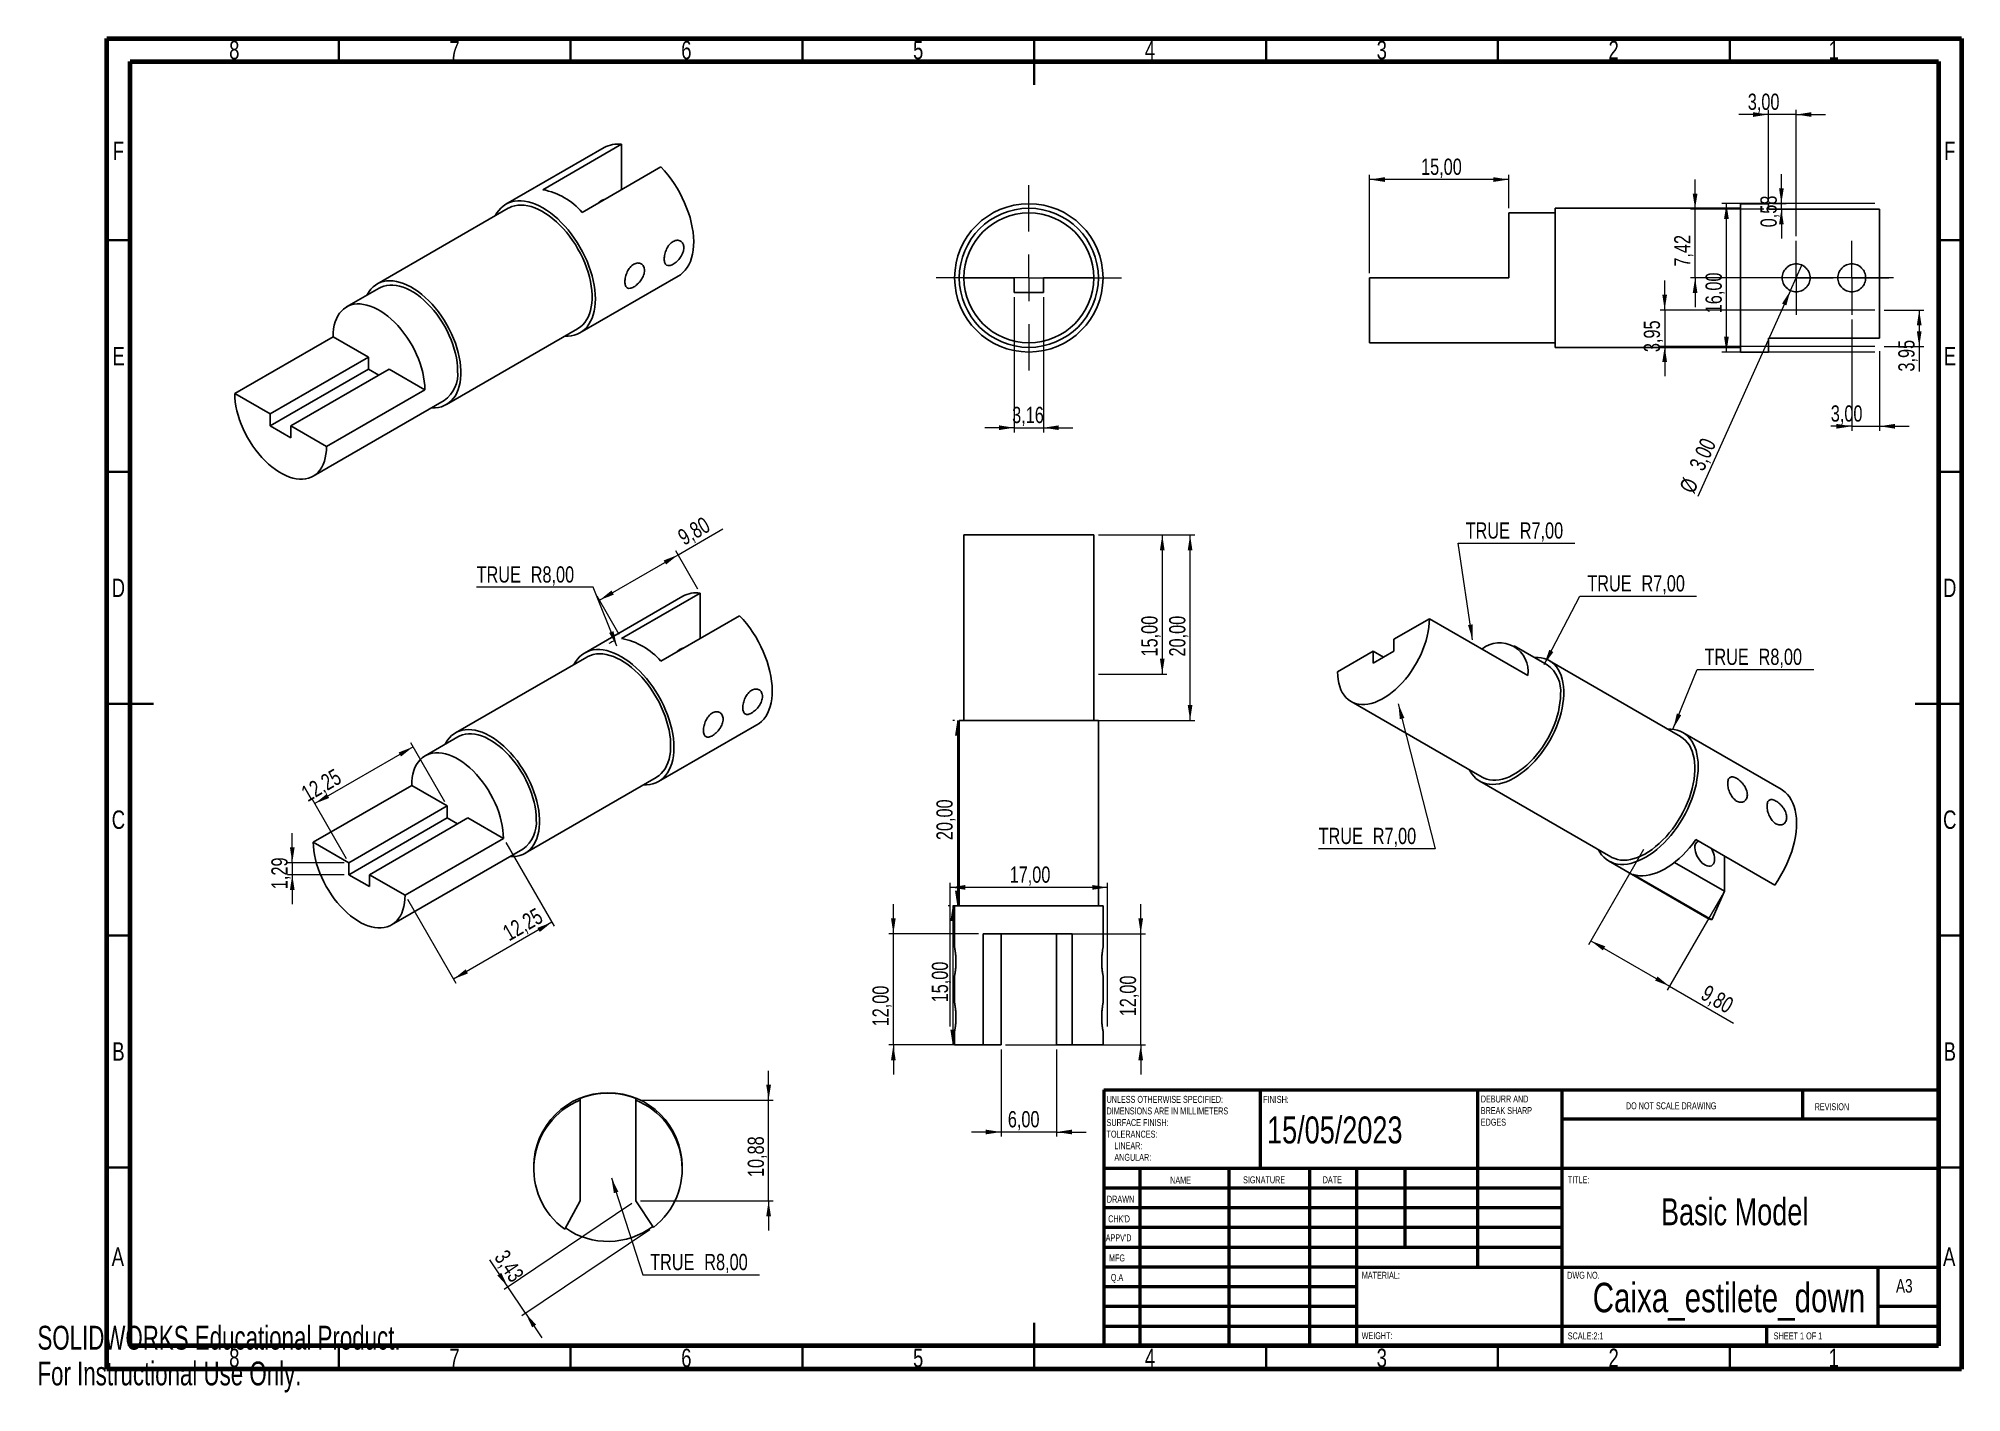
# Model space of a CAD drawing. Header units: millimetres. Extents: x 0 to 415, y 0 to 292.
import ezdxf

# ---------------------------------------------------------------- set-up
doc = ezdxf.new("R2010")
doc.units = ezdxf.units.MM
doc.styles.add('SLDTEXTSTYLE0', font='TXT', dxfattribs={"width": 0.75})
doc.styles.add('SLDTEXTSTYLE1', font='TXT', dxfattribs={"width": 0.686449})
doc.styles.add('SLDTEXTSTYLE2', font='TXT', dxfattribs={"width": 0.6875})
doc.styles.add('SLDTEXTSTYLE3', font='TXT', dxfattribs={"width": 0.7})
doc.dimstyles.new('SLDDIMSTYLE0', dxfattribs={"dimtxt": 3.5, "dimasz": 3.302, "dimexe": 0, "dimexo": 0.0625, "dimgap": 0.875, "dimtad": 1, "dimlfac": 0.5, "dimrnd": 1e-09, "dimzin": 12, "dimdsep": 46, "dimtxsty": 'SLDTEXTSTYLE0', "dimsah": 1, "dimcen": 0.09, "dimadec": 0, "dimazin": 3, "dimtfac": 1, "dimtmove": 0, "dimatfit": 0, "dimfxl": 0, "dimfrac": 2, "dimtolj": 1, "dimtzin": 12, "dimarcsym": 0})
doc.dimstyles.new('SLDDIMSTYLE1', dxfattribs={"dimtxt": 3.5, "dimasz": 3.302, "dimexe": 0, "dimexo": 0.0625, "dimgap": 0.875, "dimtad": 1, "dimlfac": 0.5, "dimrnd": 1e-09, "dimzin": 12, "dimdsep": 46, "dimtxsty": 'SLDTEXTSTYLE0', "dimsah": 1, "dimcen": 0.09, "dimadec": 0, "dimazin": 3, "dimtfac": 1, "dimtofl": 0, "dimtmove": 0, "dimatfit": 3, "dimfxl": 0, "dimfrac": 2, "dimtolj": 1, "dimtzin": 12, "dimarcsym": 0})
doc.dimstyles.new('SLDDIMSTYLE2', dxfattribs={"dimtxt": 3.5, "dimasz": 3.302, "dimexe": 0, "dimexo": 0.0625, "dimgap": 0.875, "dimtad": 1, "dimlfac": 0.5, "dimrnd": 1e-09, "dimzin": 12, "dimdsep": 46, "dimtxsty": 'SLDTEXTSTYLE0', "dimblk1": 'NONE', "dimsah": 1, "dimcen": 0, "dimadec": 0, "dimazin": 3, "dimtfac": 1, "dimtmove": 0, "dimatfit": 3, "dimldrblk": 'NONE', "dimfxl": 0, "dimfrac": 2, "dimtolj": 1, "dimtzin": 12, "dimarcsym": 0})
doc.dimstyles.new('SLDDIMSTYLE3', dxfattribs={"dimtxt": 3.5, "dimasz": 3.302, "dimexe": 0, "dimexo": 0.0625, "dimgap": 0.875, "dimtad": 1, "dimlfac": 0.5, "dimrnd": 1e-09, "dimdsep": 46, "dimtxsty": 'SLDTEXTSTYLE0', "dimsah": 1, "dimcen": 0.09, "dimadec": 0, "dimazin": 2, "dimtfac": 1, "dimtmove": 0, "dimatfit": 0, "dimfxl": 0, "dimfrac": 2, "dimtolj": 1, "dimtzin": 12, "dimarcsym": 0})
doc.dimstyles.new('SLDDIMSTYLE4', dxfattribs={"dimtxt": 3.5, "dimasz": 3.302, "dimexe": 0, "dimexo": 0.0625, "dimgap": 0.875, "dimtad": 0, "dimtih": 1, "dimtoh": 1, "dimlfac": 0.5, "dimrnd": 1e-09, "dimzin": 12, "dimdsep": 46, "dimtxsty": 'SLDTEXTSTYLE0', "dimsah": 1, "dimcen": 0, "dimadec": 0, "dimazin": 3, "dimtfac": 1, "dimtofl": 0, "dimtmove": 0, "dimatfit": 3, "dimfxl": 0, "dimfrac": 2, "dimtolj": 1, "dimtzin": 12, "dimarcsym": 0})

msp = doc.modelspace()

# ---------------------------------------------------------------- texts
at = {"color": 7, "linetype": 'Continuous', "lineweight": 0}
for s, insert, char_height, attachment_point, style in [('8', (42.46, 291.483), 3.969, 2, 'SLDTEXTSTYLE0'), ('7', (89.96, 291.483), 3.969, 2, 'SLDTEXTSTYLE0'), ('6', (139.96, 291.483), 3.969, 2, 'SLDTEXTSTYLE0'), ('5', (189.96, 291.483), 3.969, 2, 'SLDTEXTSTYLE0'), ('4', (239.96, 291.483), 3.969, 2, 'SLDTEXTSTYLE0'), ('3', (289.96, 291.483), 3.969, 2, 'SLDTEXTSTYLE0'), ('2', (339.96, 291.483), 3.969, 2, 'SLDTEXTSTYLE0'), ('1', (387.46, 291.483), 3.969, 2, 'SLDTEXTSTYLE0'), ('F', (17.458, 269.733), 3.969, 2, 'SLDTEXTSTYLE0'), ('F', (412.458, 269.733), 3.969, 2, 'SLDTEXTSTYLE0'), ('E', (17.508, 225.483), 3.969, 2, 'SLDTEXTSTYLE0'), ('E', (412.508, 225.483), 3.969, 2, 'SLDTEXTSTYLE0'), ('D', (17.453, 175.483), 3.969, 2, 'SLDTEXTSTYLE0'), ('D', (412.453, 175.483), 3.969, 2, 'SLDTEXTSTYLE0'), ('C', (17.459, 125.483), 3.969, 2, 'SLDTEXTSTYLE0'), ('C', (412.459, 125.483), 3.969, 2, 'SLDTEXTSTYLE0'), ('B', (17.471, 75.483), 3.969, 2, 'SLDTEXTSTYLE0'), ('B', (412.471, 75.483), 3.969, 2, 'SLDTEXTSTYLE0'), ('UNLESS OTHERWISE SPECIFIED:', (230.594, 63.921), 1.5, 1, 'SLDTEXTSTYLE0'), ('FINISH:', (264.371, 63.919), 1.5, 1, 'SLDTEXTSTYLE0'), ('DEBURR AND', (311.309, 64.003), 1.5, 1, 'SLDTEXTSTYLE0'), ('DO NOT SCALE DRAWING', (342.615, 62.533), 1.5, 1, 'SLDTEXTSTYLE0'), ('REVISION', (383.328, 62.335), 1.5, 1, 'SLDTEXTSTYLE0'), ('SURFACE FINISH:', (230.594, 58.921), 1.5, 1, 'SLDTEXTSTYLE0'), ('DIMENSIONS ARE IN MILLIMETERS', (230.594, 61.421), 1.5, 1, 'SLDTEXTSTYLE0'), ('15/05/2023', (265.21, 59.484), 5.8208, 1, 'SLDTEXTSTYLE0'), ('BREAK SHARP', (311.309, 61.503), 1.5, 1, 'SLDTEXTSTYLE0'), ('EDGES', (311.309, 59.003), 1.5, 1, 'SLDTEXTSTYLE0'), ('TOLERANCES:', (230.594, 56.421), 1.5, 1, 'SLDTEXTSTYLE0'), ('ANGULAR:', (232.281, 51.421), 1.5, 1, 'SLDTEXTSTYLE0'), ('LINEAR:', (232.281, 53.921), 1.5, 1, 'SLDTEXTSTYLE0'), ('NAME', (244.322, 46.501), 1.5, 1, 'SLDTEXTSTYLE0'), ('SIGNATURE', (260.034, 46.562), 1.5, 1, 'SLDTEXTSTYLE0'), ('DATE', (277.215, 46.576), 1.5, 1, 'SLDTEXTSTYLE0'), ('TITLE:', (330.09, 46.576), 1.5, 1, 'SLDTEXTSTYLE0'), ('DRAWN', (230.643, 42.385), 1.5, 1, 'SLDTEXTSTYLE1'), ('Basic Model', (350.169, 41.842), 5.82083, 1, 'SLDTEXTSTYLE0'), ("CHK'D", (230.939, 38.162), 1.5, 1, 'SLDTEXTSTYLE0'), ("APPV'D", (230.402, 34.066), 1.5, 1, 'SLDTEXTSTYLE0'), ('A', (17.34, 31.233), 3.969, 2, 'SLDTEXTSTYLE0'), ('MFG', (231.124, 29.716), 1.5, 1, 'SLDTEXTSTYLE0'), ('A', (412.34, 31.233), 3.969, 2, 'SLDTEXTSTYLE0'), ('Q.A', (231.509, 25.505), 1.5, 1, 'SLDTEXTSTYLE0'), ('MATERIAL:', (285.646, 25.986), 1.5, 1, 'SLDTEXTSTYLE0'), ('DWG NO.', (329.953, 25.986), 1.5, 1, 'SLDTEXTSTYLE0'), ('Caixa_estilete_down', (364.833, 23.607), 6.35, 2, 'SLDTEXTSTYLE0'), ('A3', (400.871, 24.406), 2.9104, 1, 'SLDTEXTSTYLE0'), ('WEIGHT:', (285.618, 12.949), 1.4986, 1, 'SLDTEXTSTYLE0'), ('SCALE:2:1', (330.074, 12.9), 1.5, 1, 'SLDTEXTSTYLE0'), ('SHEET 1 OF 1', (374.478, 12.9), 1.5, 1, 'SLDTEXTSTYLE2'), ('8', (42.46, 9.393), 3.969, 2, 'SLDTEXTSTYLE0'), ('7', (89.96, 9.393), 3.969, 2, 'SLDTEXTSTYLE0'), ('6', (139.96, 9.393), 3.969, 2, 'SLDTEXTSTYLE0'), ('5', (189.96, 9.393), 3.969, 2, 'SLDTEXTSTYLE0'), ('4', (239.96, 9.393), 3.969, 2, 'SLDTEXTSTYLE0'), ('3', (289.96, 9.393), 3.969, 2, 'SLDTEXTSTYLE0'), ('2', (339.96, 9.393), 3.969, 2, 'SLDTEXTSTYLE0'), ('1', (387.46, 9.393), 3.969, 2, 'SLDTEXTSTYLE0')]:
    msp.add_mtext(s, dxfattribs=dict(at, insert=insert, char_height=char_height, attachment_point=attachment_point, style=style))
at = {"color": 7, "linetype": 'Continuous', "char_height": 5.1381, "attachment_point": 1, "style": 'SLDTEXTSTYLE3'}
for s, insert in [('SOLIDWORKS Educational Product.', (0, 14.331)), ('For Instructional Use Only.', (0, 6.623))]:
    msp.add_mtext(s, dxfattribs=dict(at, insert=insert))

# ---------------------------------------------------------------- blocks, each defined once
blk = doc.blocks.new('_D')
at = {"color": 7, "linetype": 'Continuous', "lineweight": 0}
for p, q in [((210.67, 236.21), (210.67, 207.04)), ((216.99, 236.21), (216.99, 207.04)), ((210.67, 208.04), (204.32, 208.04)), ((210.67, 208.04), (216.99, 208.04)), ((216.99, 208.04), (223.34, 208.04))]:
    blk.add_line(p, q, dxfattribs=at)
at = {"color": 7, "linetype": 'Continuous', "lineweight": 18}
for points in [[(210.67, 208.04), (207.37, 208.55), (207.37, 207.53)], [(216.99, 208.04), (220.29, 207.53), (220.29, 208.55)]]:
    blk.add_solid(points, dxfattribs=at)
at = {"color": 7, "linetype": 'Continuous', "lineweight": 18, "insert": (210.23, 212.55), "char_height": 3.5, "attachment_point": 1, "style": 'SLDTEXTSTYLE0'}
blk.add_mtext('3,16', dxfattribs=at)
blk = doc.blocks.new('SW_CENTERMARKSYMBOL_0')
at = {"color": 0, "linetype": 'Continuous', "lineweight": 18}
for p, q in [((0, 10), (0, 20)), ((0, 0), (0, 5)), ((-10, 0), (-20, 0)), ((0, 0), (-5, 0)), ((0, 0), (0, -5)), ((0, 0), (5, 0)), ((10, 0), (20, 0)), ((0, -10), (0, -20))]:
    blk.add_line(p, q, dxfattribs=at)
blk = doc.blocks.new('_D_1')
at = {"color": 7, "linetype": 'Continuous', "lineweight": 0}
for p, q in [((396.33, 256.37), (363.29, 256.37)), ((364.29, 224.37), (364.29, 256.37)), ((396.33, 224.37), (363.29, 224.37))]:
    blk.add_line(p, q, dxfattribs=at)
at = {"color": 7, "linetype": 'Continuous', "lineweight": 18}
for points in [[(364.29, 256.37), (363.78, 253.06), (364.8, 253.06)], [(364.29, 224.37), (364.8, 227.67), (363.78, 227.67)]]:
    blk.add_solid(points, dxfattribs=at)
at = {"color": 7, "linetype": 'Continuous', "lineweight": 18, "insert": (359.78, 232.73), "char_height": 3.5, "attachment_point": 1, "rotation": 90, "style": 'SLDTEXTSTYLE0'}
blk.add_mtext('16,00', dxfattribs=at)
blk = doc.blocks.new('_D_2')
at = {"color": 7, "linetype": 'Continuous', "lineweight": 0}
for p, q in [((357.53, 255.2), (357.53, 261.55)), ((372.33, 255.2), (356.53, 255.2)), ((357.53, 240.37), (357.53, 255.2)), ((400.33, 240.37), (356.53, 240.37)), ((357.53, 240.37), (357.53, 234.02))]:
    blk.add_line(p, q, dxfattribs=at)
at = {"color": 7, "linetype": 'Continuous', "lineweight": 18}
for points in [[(357.53, 255.2), (358.04, 258.5), (357.02, 258.5)], [(357.53, 240.37), (357.02, 237.07), (358.04, 237.07)]]:
    blk.add_solid(points, dxfattribs=at)
at = {"color": 7, "linetype": 'Continuous', "lineweight": 18, "insert": (353.02, 242.78), "char_height": 3.5, "attachment_point": 1, "rotation": 90, "style": 'SLDTEXTSTYLE0'}
blk.add_mtext('7,42', dxfattribs=at)
blk = doc.blocks.new('_D_3')
at = {"color": 7, "linetype": 'Continuous', "lineweight": 0}
for p, q in [((391.33, 231.37), (391.33, 207.35)), ((397.33, 224.53), (397.33, 207.35)), ((391.33, 208.35), (386.8, 208.35)), ((391.33, 208.35), (397.33, 208.35)), ((397.33, 208.35), (403.68, 208.35))]:
    blk.add_line(p, q, dxfattribs=at)
at = {"color": 7, "linetype": 'Continuous', "lineweight": 18}
for points in [[(391.33, 208.35), (388.03, 208.86), (388.03, 207.84)], [(397.33, 208.35), (400.63, 207.84), (400.63, 208.86)]]:
    blk.add_solid(points, dxfattribs=at)
at = {"color": 7, "linetype": 'Continuous', "lineweight": 18, "insert": (386.8, 212.86), "char_height": 3.5, "attachment_point": 1, "style": 'SLDTEXTSTYLE0'}
blk.add_mtext('3,00', dxfattribs=at)
blk = doc.blocks.new('_D_4')
at = {"color": 7, "linetype": 'Continuous', "lineweight": 0}
for p, q in [((373.33, 275.59), (366.98, 275.59)), ((373.33, 257.37), (373.33, 276.59)), ((379.33, 275.59), (373.33, 275.59)), ((379.33, 249.37), (379.33, 276.59)), ((379.33, 275.59), (385.68, 275.59))]:
    blk.add_line(p, q, dxfattribs=at)
at = {"color": 7, "linetype": 'Continuous', "lineweight": 18}
for points in [[(373.33, 275.59), (370.03, 276.1), (370.03, 275.08)], [(379.33, 275.59), (382.63, 275.08), (382.63, 276.1)]]:
    blk.add_solid(points, dxfattribs=at)
at = {"color": 7, "linetype": 'Continuous', "lineweight": 18, "insert": (368.9, 280.1), "char_height": 3.5, "attachment_point": 1, "style": 'SLDTEXTSTYLE0'}
blk.add_mtext('3,00', dxfattribs=at)
blk = doc.blocks.new('_D_5')
at = {"color": 7, "linetype": 'Continuous', "lineweight": 0}
for p, q in [((350.97, 233.43), (350.97, 239.78)), ((396.33, 233.43), (349.97, 233.43)), ((350.97, 233.43), (350.97, 225.53)), ((396.33, 225.53), (349.97, 225.53)), ((350.97, 225.53), (350.97, 219.18))]:
    blk.add_line(p, q, dxfattribs=at)
at = {"color": 7, "linetype": 'Continuous', "lineweight": 18}
for points in [[(350.97, 233.43), (351.48, 236.74), (350.46, 236.74)], [(350.97, 225.53), (350.46, 222.23), (351.48, 222.23)]]:
    blk.add_solid(points, dxfattribs=at)
at = {"color": 7, "linetype": 'Continuous', "lineweight": 18, "insert": (346.46, 224.35), "char_height": 3.5, "attachment_point": 1, "rotation": 90, "style": 'SLDTEXTSTYLE0'}
blk.add_mtext('3,95', dxfattribs=at)
blk = doc.blocks.new('_D_6')
at = {"color": 7, "linetype": 'Continuous', "lineweight": 0}
for p, q in [((398.33, 233.43), (406.87, 233.43)), ((405.87, 233.43), (405.87, 225.53)), ((398.33, 225.53), (406.87, 225.53)), ((405.87, 225.53), (405.87, 220.15))]:
    blk.add_line(p, q, dxfattribs=at)
at = {"color": 7, "linetype": 'Continuous', "lineweight": 18}
for points in [[(405.87, 233.43), (405.36, 230.13), (406.38, 230.13)], [(405.87, 225.53), (406.38, 228.84), (405.36, 228.84)]]:
    blk.add_solid(points, dxfattribs=at)
at = {"color": 7, "linetype": 'Continuous', "lineweight": 18, "insert": (401.36, 220.15), "char_height": 3.5, "attachment_point": 1, "rotation": 90, "style": 'SLDTEXTSTYLE0'}
blk.add_mtext('3,95', dxfattribs=at)
blk = doc.blocks.new('_D_7')
at = {"color": 7, "linetype": 'Continuous', "lineweight": 0}
for q in [(380.56, 243.11), (358.15, 193.21)]:
    blk.add_line((378.1, 237.63), q, dxfattribs=at)
at = {"color": 7, "linetype": 'Continuous', "lineweight": 18}
blk.add_solid([(378.1, 237.63), (376.29, 234.83), (377.21, 234.41)], dxfattribs=at)
at = {"color": 7, "linetype": 'Continuous', "lineweight": 18, "char_height": 3.5, "attachment_point": 1, "rotation": 65.8074, "style": 'SLDTEXTSTYLE0'}
for s, insert in [('3,00', (356.15, 199.9)), ('%%c', (354.03, 195.06))]:
    blk.add_mtext(s, dxfattribs=dict(at, insert=insert))
blk = doc.blocks.new('_None')
blk = doc.blocks.new('_D_8')
at = {"color": 7, "linetype": 'Continuous', "lineweight": 0}
for p, q in [((376.14, 256.37), (376.14, 262.72)), ((374.33, 256.37), (377.14, 256.37)), ((374.33, 255.2), (377.14, 255.2)), ((376.14, 255.2), (376.14, 256.37)), ((376.14, 255.2), (376.14, 248.85))]:
    blk.add_line(p, q, dxfattribs=at)
at = {"color": 7, "linetype": 'Continuous', "lineweight": 18}
for points in [[(376.14, 256.37), (376.65, 259.67), (375.64, 259.67)], [(376.14, 255.2), (375.64, 251.9), (376.65, 251.9)]]:
    blk.add_solid(points, dxfattribs=at)
at = {"color": 7, "linetype": 'Continuous', "lineweight": 18, "insert": (371.63, 251.27), "char_height": 3.5, "attachment_point": 1, "rotation": 90, "style": 'SLDTEXTSTYLE0'}
blk.add_mtext('0,58', dxfattribs=at)
blk = doc.blocks.new('_D_9')
at = {"color": 7, "linetype": 'Continuous', "lineweight": 0}
for p, q in [((287.33, 241.37), (287.33, 262.57)), ((317.33, 261.57), (287.33, 261.57)), ((317.33, 255.37), (317.33, 262.57))]:
    blk.add_line(p, q, dxfattribs=at)
at = {"color": 7, "linetype": 'Continuous', "lineweight": 18}
for points in [[(287.33, 261.57), (290.63, 261.06), (290.63, 262.08)], [(317.33, 261.57), (314.03, 262.08), (314.03, 261.06)]]:
    blk.add_solid(points, dxfattribs=at)
at = {"color": 7, "linetype": 'Continuous', "lineweight": 18, "insert": (298.43, 266.08), "char_height": 3.5, "attachment_point": 1, "style": 'SLDTEXTSTYLE0'}
blk.add_mtext('15,00', dxfattribs=at)
blk = doc.blocks.new('SW_CENTERMARKSYMBOL_1')
at = {"color": 0, "linetype": 'Continuous', "lineweight": 18}
for p, q in [((0, 5), (0, 8)), ((0, 0), (0, 5)), ((-5, 0), (-8, 0)), ((0, 0), (-5, 0)), ((0, 0), (0, -5)), ((0, 0), (5, 0)), ((5, 0), (8, 0)), ((0, -5), (0, -8))]:
    blk.add_line(p, q, dxfattribs=at)
blk = doc.blocks.new('SW_CENTERMARKSYMBOL_2')
at = {"color": 0, "linetype": 'Continuous', "lineweight": 18}
for p, q in [((0, 5), (0, 8)), ((0, 0), (0, 5)), ((-5, 0), (-8, 0)), ((0, 0), (-5, 0)), ((0, 0), (0, -5)), ((0, 0), (5, 0)), ((5, 0), (8, 0)), ((0, -5), (0, -8))]:
    blk.add_line(p, q, dxfattribs=at)
blk = doc.blocks.new('_D_10')
at = {"color": 7, "linetype": 'Continuous', "lineweight": 0}
for p, q in [((228.83, 184.91), (249.61, 184.91)), ((248.61, 144.91), (248.61, 184.91)), ((228.83, 144.91), (249.61, 144.91))]:
    blk.add_line(p, q, dxfattribs=at)
at = {"color": 7, "linetype": 'Continuous', "lineweight": 18}
for points in [[(248.61, 184.91), (248.1, 181.61), (249.11, 181.61)], [(248.61, 144.91), (249.11, 148.21), (248.1, 148.21)]]:
    blk.add_solid(points, dxfattribs=at)
at = {"color": 7, "linetype": 'Continuous', "lineweight": 18, "insert": (244.09, 158.69), "char_height": 3.5, "attachment_point": 1, "rotation": 90, "style": 'SLDTEXTSTYLE0'}
blk.add_mtext('20,00', dxfattribs=at)
blk = doc.blocks.new('_D_11')
at = {"color": 7, "linetype": 'Continuous', "lineweight": 0}
for p, q in [((228.83, 184.91), (243.61, 184.91)), ((242.61, 184.91), (242.61, 154.91)), ((228.83, 154.91), (243.61, 154.91))]:
    blk.add_line(p, q, dxfattribs=at)
at = {"color": 7, "linetype": 'Continuous', "lineweight": 18}
for points in [[(242.61, 184.91), (242.1, 181.61), (243.11, 181.61)], [(242.61, 154.91), (243.11, 158.21), (242.1, 158.21)]]:
    blk.add_solid(points, dxfattribs=at)
at = {"color": 7, "linetype": 'Continuous', "lineweight": 18, "insert": (238.09, 158.69), "char_height": 3.5, "attachment_point": 1, "rotation": 90, "style": 'SLDTEXTSTYLE0'}
blk.add_mtext('15,00', dxfattribs=at)
blk = doc.blocks.new('_D_12')
at = {"color": 7, "linetype": 'Continuous', "lineweight": 0}
for p, q in [((197.83, 144.91), (197.41, 144.91)), ((198.41, 144.91), (198.41, 104.91)), ((197.83, 104.91), (197.41, 104.91))]:
    blk.add_line(p, q, dxfattribs=at)
at = {"color": 7, "linetype": 'Continuous', "lineweight": 18}
for points in [[(198.41, 144.91), (197.9, 141.61), (198.91, 141.61)], [(198.41, 104.91), (198.91, 108.21), (197.9, 108.21)]]:
    blk.add_solid(points, dxfattribs=at)
at = {"color": 7, "linetype": 'Continuous', "lineweight": 18, "insert": (193.89, 119.09), "char_height": 3.5, "attachment_point": 1, "rotation": 90, "style": 'SLDTEXTSTYLE0'}
blk.add_mtext('20,00', dxfattribs=at)
blk = doc.blocks.new('_D_13')
at = {"color": 7, "linetype": 'Continuous', "lineweight": 0}
for p, q in [((196.83, 104.91), (196.41, 104.91)), ((197.41, 104.91), (197.41, 74.91)), ((196.83, 74.91), (196.41, 74.91))]:
    blk.add_line(p, q, dxfattribs=at)
at = {"color": 7, "linetype": 'Continuous', "lineweight": 18}
for points in [[(197.41, 104.91), (196.9, 101.61), (197.91, 101.61)], [(197.41, 74.91), (197.91, 78.21), (196.9, 78.21)]]:
    blk.add_solid(points, dxfattribs=at)
at = {"color": 7, "linetype": 'Continuous', "lineweight": 18, "insert": (192.89, 84.09), "char_height": 3.5, "attachment_point": 1, "rotation": 90, "style": 'SLDTEXTSTYLE0'}
blk.add_mtext('15,00', dxfattribs=at)
blk = doc.blocks.new('_D_14')
at = {"color": 7, "linetype": 'Continuous', "lineweight": 0}
for p, q in [((207.83, 73.91), (207.83, 55.13)), ((219.83, 73.91), (219.83, 55.13)), ((207.83, 56.13), (201.48, 56.13)), ((219.83, 56.13), (207.83, 56.13)), ((219.83, 56.13), (226.18, 56.13))]:
    blk.add_line(p, q, dxfattribs=at)
at = {"color": 7, "linetype": 'Continuous', "lineweight": 18}
for points in [[(207.83, 56.13), (204.53, 56.64), (204.53, 55.62)], [(219.83, 56.13), (223.13, 55.62), (223.13, 56.64)]]:
    blk.add_solid(points, dxfattribs=at)
at = {"color": 7, "linetype": 'Continuous', "lineweight": 18, "insert": (209.3, 60.64), "char_height": 3.5, "attachment_point": 1, "style": 'SLDTEXTSTYLE0'}
blk.add_mtext('6,00', dxfattribs=at)
blk = doc.blocks.new('_D_15')
at = {"color": 7, "linetype": 'Continuous', "lineweight": 0}
for p, q in [((237.96, 98.91), (237.96, 105.26)), ((208.83, 98.91), (238.96, 98.91)), ((237.96, 74.91), (237.96, 98.91)), ((208.83, 74.91), (238.96, 74.91)), ((237.96, 74.91), (237.96, 68.56))]:
    blk.add_line(p, q, dxfattribs=at)
at = {"color": 7, "linetype": 'Continuous', "lineweight": 18}
for points in [[(237.96, 98.91), (238.47, 102.21), (237.45, 102.21)], [(237.96, 74.91), (237.45, 71.61), (238.47, 71.61)]]:
    blk.add_solid(points, dxfattribs=at)
at = {"color": 7, "linetype": 'Continuous', "lineweight": 18, "insert": (233.45, 81.09), "char_height": 3.5, "attachment_point": 1, "rotation": 90, "style": 'SLDTEXTSTYLE0'}
blk.add_mtext('12,00', dxfattribs=at)
blk = doc.blocks.new('_D_16')
at = {"color": 7, "linetype": 'Continuous', "lineweight": 0}
for p, q in [((196.83, 78.91), (196.83, 109.89)), ((230.83, 108.89), (196.83, 108.89)), ((230.83, 78.91), (230.83, 109.89))]:
    blk.add_line(p, q, dxfattribs=at)
at = {"color": 7, "linetype": 'Continuous', "lineweight": 18}
for points in [[(196.83, 108.89), (200.13, 108.38), (200.13, 109.4)], [(230.83, 108.89), (227.53, 109.4), (227.53, 108.38)]]:
    blk.add_solid(points, dxfattribs=at)
at = {"color": 7, "linetype": 'Continuous', "lineweight": 18, "insert": (209.69, 113.4), "char_height": 3.5, "attachment_point": 1, "style": 'SLDTEXTSTYLE0'}
blk.add_mtext('17,00', dxfattribs=at)
blk = doc.blocks.new('_D_17')
at = {"color": 7, "linetype": 'Continuous', "lineweight": 0}
for p, q in [((184.61, 98.91), (184.61, 105.26)), ((203, 98.91), (183.61, 98.91)), ((184.61, 74.91), (184.61, 98.91)), ((203, 74.91), (183.61, 74.91)), ((184.61, 74.91), (184.61, 68.56))]:
    blk.add_line(p, q, dxfattribs=at)
at = {"color": 7, "linetype": 'Continuous', "lineweight": 18}
for points in [[(184.61, 98.91), (185.11, 102.21), (184.1, 102.21)], [(184.61, 74.91), (184.1, 71.61), (185.11, 71.61)]]:
    blk.add_solid(points, dxfattribs=at)
at = {"color": 7, "linetype": 'Continuous', "lineweight": 18, "insert": (180.09, 78.91), "char_height": 3.5, "attachment_point": 1, "rotation": 90, "style": 'SLDTEXTSTYLE0'}
blk.add_mtext('12,00', dxfattribs=at)
blk = doc.blocks.new('_D_18')
at = {"color": 7, "linetype": 'Continuous', "lineweight": 0}
for p, q in [((324.99, 156.98), (332.7, 171.72)), ((332.7, 171.72), (357.85, 171.72))]:
    blk.add_line(p, q, dxfattribs=at)
at = {"color": 7, "linetype": 'Continuous', "lineweight": 18}
blk.add_solid([(324.99, 156.98), (326.97, 159.67), (326.07, 160.14)], dxfattribs=at)
at = {"color": 7, "linetype": 'Continuous', "lineweight": 18, "char_height": 3.5, "attachment_point": 1, "style": 'SLDTEXTSTYLE0'}
for s, insert in [('TRUE', (334.29, 176.23)), ('R7,00', (345.97, 176.23))]:
    blk.add_mtext(s, dxfattribs=dict(at, insert=insert))
blk = doc.blocks.new('_D_19')
at = {"color": 7, "linetype": 'Continuous', "lineweight": 0}
for p, q in [((352.83, 143.16), (357.97, 155.87)), ((357.97, 155.87), (383.12, 155.87))]:
    blk.add_line(p, q, dxfattribs=at)
at = {"color": 7, "linetype": 'Continuous', "lineweight": 18}
blk.add_solid([(352.83, 143.16), (354.54, 146.03), (353.6, 146.42)], dxfattribs=at)
at = {"color": 7, "linetype": 'Continuous', "lineweight": 18, "char_height": 3.5, "attachment_point": 1, "style": 'SLDTEXTSTYLE0'}
for s, insert in [('TRUE', (359.56, 160.38)), ('R8,00', (371.23, 160.38))]:
    blk.add_mtext(s, dxfattribs=dict(at, insert=insert))
blk = doc.blocks.new('_D_20')
at = {"color": 7, "linetype": 'Continuous', "lineweight": 0}
for p, q in [((293.52, 148.5), (301.48, 117.23)), ((301.48, 117.23), (276.33, 117.23))]:
    blk.add_line(p, q, dxfattribs=at)
at = {"color": 7, "linetype": 'Continuous', "lineweight": 18}
blk.add_solid([(293.52, 148.5), (293.85, 145.18), (294.83, 145.43)], dxfattribs=at)
at = {"color": 7, "linetype": 'Continuous', "lineweight": 18, "char_height": 3.5, "attachment_point": 1, "style": 'SLDTEXTSTYLE0'}
for s, insert in [('TRUE', (276.33, 121.74)), ('R7,00', (288.01, 121.74))]:
    blk.add_mtext(s, dxfattribs=dict(at, insert=insert))
blk = doc.blocks.new('_D_21')
at = {"color": 7, "linetype": 'Continuous', "lineweight": 0}
for p, q in [((309.54, 162.29), (306.45, 183.11)), ((306.45, 183.11), (331.6, 183.11))]:
    blk.add_line(p, q, dxfattribs=at)
at = {"color": 7, "linetype": 'Continuous', "lineweight": 18}
blk.add_solid([(309.54, 162.29), (309.56, 165.63), (308.55, 165.48)], dxfattribs=at)
at = {"color": 7, "linetype": 'Continuous', "lineweight": 18, "char_height": 3.5, "attachment_point": 1, "style": 'SLDTEXTSTYLE0'}
for s, insert in [('TRUE', (308.04, 187.62)), ('R7,00', (319.71, 187.62))]:
    blk.add_mtext(s, dxfattribs=dict(at, insert=insert))
blk = doc.blocks.new('_D_22')
at = {"color": 7, "linetype": 'Continuous', "lineweight": 0}
for p, q in [((346.39, 117.03), (334.54, 96.51)), ((363.36, 107.23), (351.51, 86.72)), ((335.04, 97.38), (352.01, 87.58)), ((352.01, 87.58), (365.84, 79.6))]:
    blk.add_line(p, q, dxfattribs=at)
at = {"color": 7, "linetype": 'Continuous', "lineweight": 18}
for points in [[(335.04, 97.38), (337.65, 95.29), (338.16, 96.17)], [(352.01, 87.58), (349.41, 89.67), (348.9, 88.79)]]:
    blk.add_solid(points, dxfattribs=at)
at = {"color": 7, "linetype": 'Continuous', "lineweight": 18, "insert": (360.26, 88.03), "char_height": 3.5, "attachment_point": 1, "rotation": 330.0027, "style": 'SLDTEXTSTYLE0'}
blk.add_mtext('9,80', dxfattribs=at)
blk = doc.blocks.new('_D_23')
at = {"color": 7, "linetype": 'Continuous', "lineweight": 0}
for p, q in [((101.01, 118.59), (111.45, 100.5)), ((79.8, 106.34), (90.24, 88.26)), ((110.95, 101.37), (89.74, 89.12))]:
    blk.add_line(p, q, dxfattribs=at)
at = {"color": 7, "linetype": 'Continuous', "lineweight": 18}
for points in [[(110.95, 101.37), (107.84, 100.16), (108.35, 99.28)], [(89.74, 89.12), (92.85, 90.33), (92.35, 91.21)]]:
    blk.add_solid(points, dxfattribs=at)
at = {"color": 7, "linetype": 'Continuous', "lineweight": 18, "insert": (99.97, 100.24), "char_height": 3.5, "attachment_point": 1, "rotation": 29.9973, "style": 'SLDTEXTSTYLE0'}
blk.add_mtext('12,25', dxfattribs=at)
blk = doc.blocks.new('_D_24')
at = {"color": 7, "linetype": 'Continuous', "lineweight": 0}
for p, q in [((54.96, 114.21), (54.96, 120.56)), ((66.17, 114.21), (53.96, 114.21)), ((54.96, 114.21), (54.96, 111.63)), ((66.17, 111.63), (53.96, 111.63)), ((54.96, 111.63), (54.96, 105.28))]:
    blk.add_line(p, q, dxfattribs=at)
at = {"color": 7, "linetype": 'Continuous', "lineweight": 18}
for points in [[(54.96, 114.21), (55.47, 117.52), (54.46, 117.52)], [(54.96, 111.63), (54.46, 108.33), (55.47, 108.33)]]:
    blk.add_solid(points, dxfattribs=at)
at = {"color": 7, "linetype": 'Continuous', "lineweight": 18, "insert": (50.45, 108.52), "char_height": 3.5, "attachment_point": 1, "rotation": 90, "style": 'SLDTEXTSTYLE0'}
blk.add_mtext('1,29', dxfattribs=at)
blk = doc.blocks.new('_D_25')
at = {"color": 7, "linetype": 'Continuous', "lineweight": 0}
for p, q in [((81.02, 139.21), (59.81, 126.96)), ((87.88, 127.33), (80.52, 140.07)), ((66.67, 115.08), (59.31, 127.83))]:
    blk.add_line(p, q, dxfattribs=at)
at = {"color": 7, "linetype": 'Continuous', "lineweight": 18}
for points in [[(81.02, 139.21), (77.91, 138), (78.41, 137.12)], [(59.81, 126.96), (62.92, 128.17), (62.41, 129.05)]]:
    blk.add_solid(points, dxfattribs=at)
at = {"color": 7, "linetype": 'Continuous', "lineweight": 18, "insert": (56.52, 130.27), "char_height": 3.5, "attachment_point": 1, "rotation": 29.9973, "style": 'SLDTEXTSTYLE0'}
blk.add_mtext('12,25', dxfattribs=at)
blk = doc.blocks.new('_D_26')
at = {"color": 7, "linetype": 'Continuous', "lineweight": 0}
for p, q in [((119.87, 173.63), (94.72, 173.63)), ((125, 160.91), (119.87, 173.63))]:
    blk.add_line(p, q, dxfattribs=at)
at = {"color": 7, "linetype": 'Continuous', "lineweight": 18}
blk.add_arc((130.21, 148.03), 15.17, 111.6585, 117.4222, dxfattribs=at)
blk.add_solid([(125, 160.91), (124.24, 164.16), (123.3, 163.78)], dxfattribs=at)
at = {"color": 7, "linetype": 'Continuous', "lineweight": 18, "char_height": 3.5, "attachment_point": 1, "style": 'SLDTEXTSTYLE0'}
for s, insert in [('TRUE', (94.72, 178.14)), ('R8,00', (106.39, 178.14))]:
    blk.add_mtext(s, dxfattribs=dict(at, insert=insert))
blk = doc.blocks.new('_D_27')
at = {"color": 7, "linetype": 'Continuous', "lineweight": 0}
for p, q in [((138.18, 180.63), (147.84, 186.2)), ((121.21, 170.83), (138.18, 180.63)), ((142.44, 173.25), (137.68, 181.49)), ((125.47, 163.46), (120.71, 171.69))]:
    blk.add_line(p, q, dxfattribs=at)
at = {"color": 7, "linetype": 'Continuous', "lineweight": 18}
for points in [[(138.18, 180.63), (135.07, 179.41), (135.58, 178.53)], [(121.21, 170.83), (124.33, 172.04), (123.82, 172.92)]]:
    blk.add_solid(points, dxfattribs=at)
at = {"color": 7, "linetype": 'Continuous', "lineweight": 18, "insert": (137.74, 185.58), "char_height": 3.5, "attachment_point": 1, "rotation": 29.9973, "style": 'SLDTEXTSTYLE0'}
blk.add_mtext('9,80', dxfattribs=at)
blk = doc.blocks.new('_D_28')
at = {"color": 7, "linetype": 'Continuous', "lineweight": 0}
for p, q in [((157.7, 63.01), (157.7, 69.36)), ((130.06, 63.01), (158.7, 63.01)), ((157.7, 41.25), (157.7, 63.01)), ((130.06, 41.25), (158.7, 41.25)), ((157.7, 41.25), (157.7, 34.9))]:
    blk.add_line(p, q, dxfattribs=at)
at = {"color": 7, "linetype": 'Continuous', "lineweight": 18}
for points in [[(157.7, 63.01), (158.21, 66.31), (157.19, 66.31)], [(157.7, 41.25), (157.19, 37.95), (158.21, 37.95)]]:
    blk.add_solid(points, dxfattribs=at)
at = {"color": 7, "linetype": 'Continuous', "lineweight": 18, "insert": (153.19, 46.41), "char_height": 3.5, "attachment_point": 1, "rotation": 90, "style": 'SLDTEXTSTYLE0'}
blk.add_mtext('10,88', dxfattribs=at)
blk = doc.blocks.new('_D_29')
at = {"color": 7, "linetype": 'Continuous', "lineweight": 0}
for p, q in [((128.22, 40.69), (100.63, 22.17)), ((132.05, 35), (104.45, 16.48)), ((101.46, 22.73), (97.56, 28.54)), ((105.28, 17.03), (101.46, 22.73)), ((105.28, 17.03), (108.82, 11.76))]:
    blk.add_line(p, q, dxfattribs=at)
at = {"color": 7, "linetype": 'Continuous', "lineweight": 18}
for points in [[(101.46, 22.73), (100.04, 25.75), (99.2, 25.19)], [(105.28, 17.03), (106.7, 14.01), (107.55, 14.57)]]:
    blk.add_solid(points, dxfattribs=at)
at = {"color": 7, "linetype": 'Continuous', "lineweight": 18, "insert": (101.31, 31.05), "char_height": 3.5, "attachment_point": 1, "rotation": 303.8742, "style": 'SLDTEXTSTYLE0'}
blk.add_mtext('3,43', dxfattribs=at)
blk = doc.blocks.new('_D_30')
at = {"color": 7, "linetype": 'Continuous', "lineweight": 0}
for p, q in [((123.8, 46.22), (130.56, 25.33)), ((130.56, 25.33), (155.71, 25.33))]:
    blk.add_line(p, q, dxfattribs=at)
at = {"color": 7, "linetype": 'Continuous', "lineweight": 18}
blk.add_solid([(123.8, 46.22), (124.33, 42.93), (125.3, 43.24)], dxfattribs=at)
at = {"color": 7, "linetype": 'Continuous', "lineweight": 18, "char_height": 3.5, "attachment_point": 1, "style": 'SLDTEXTSTYLE0'}
for s, insert in [('TRUE', (132.15, 29.84)), ('R8,00', (143.83, 29.84))]:
    blk.add_mtext(s, dxfattribs=dict(at, insert=insert))

# ---------------------------------------------------------------- dimensions: what is measured, and where the dimension line sits
at = {"color": 7, "linetype": 'Continuous', "lineweight": 18}
for base, p1, p2, dimstyle, picture, middle in [((373.331, 278.366), (379.331, 240.369), (373.331, 256.366), 'SLDDIMSTYLE0', '_D_4', (373.425, 278.366)), ((287.331, 261.568), (317.331, 254.366), (287.331, 240.366), 'SLDDIMSTYLE1', '_D_9', (304.248, 261.568)), ((216.988, 210.821), (210.668, 237.206), (216.988, 237.206), 'SLDDIMSTYLE0', '_D', (214.752, 210.821)), ((397.331, 211.127), (391.331, 240.369), (397.331, 225.534), 'SLDDIMSTYLE0', '_D_3', (391.329, 211.127)), ((196.828, 111.671), (230.828, 77.908), (196.828, 77.908), 'SLDDIMSTYLE1', '_D_16', (215.508, 111.671)), ((207.828, 58.908), (219.828, 74.908), (207.828, 74.908), 'SLDDIMSTYLE0', '_D_14', (213.828, 58.908))]:
    dim = msp.add_linear_dim(base=base, p1=p1, p2=p2, dimstyle=dimstyle, dxfattribs=at)
    dim.commit()
    dim.dimension.update_dxf_attribs({"geometry": picture, "text_midpoint": middle, "dimtype": 160})
for base, p1, p2, angle, dimstyle, picture, middle in [((354.751180216, 255.198678563), (391.331191336, 240.368678563), (373.331191336, 255.198678563), 90, 'SLDDIMSTYLE0', '_D_2', (354.751180216, 247.310307303)), ((376.144, 256.366), (373.331, 255.199), (373.331, 256.366), 90, 'SLDDIMSTYLE3', '_D_8', (376.144, 255.797)), ((361.513, 256.366), (397.331, 224.366), (397.331, 256.366), 90, 'SLDDIMSTYLE1', '_D_1', (361.513, 238.551)), ((348.191, 225.534), (397.331, 233.434), (397.331, 225.534), 90, 'SLDDIMSTYLE0', '_D_5', (348.191, 228.877)), ((403.09, 225.534), (397.331, 233.434), (397.331, 225.534), 90, 'SLDDIMSTYLE1', '_D_6', (403.09, 224.671)), ((138.184, 180.626), (125.969, 162.591), (142.939, 172.388), 29.99731, 'SLDDIMSTYLE1', '_D_27', (143.918, 183.936)), ((245.828, 184.908), (227.828, 144.908), (227.828, 184.908), 90, 'SLDDIMSTYLE1', '_D_10', (245.828, 164.512)), ((239.828, 154.908), (227.828, 184.908), (227.828, 154.908), 90, 'SLDDIMSTYLE1', '_D_11', (239.828, 164.512)), ((195.628, 104.908), (198.828, 144.908), (198.828, 104.908), 90, 'SLDDIMSTYLE1', '_D_12', (195.628, 124.908)), ((59.807, 126.961), (88.379, 126.461), (67.166, 114.215), 29.99731, 'SLDDIMSTYLE0', '_D_25', (63.815, 129.275)), ((54.965, 111.635), (67.166, 114.215), (67.166, 111.635), 90, 'SLDDIMSTYLE0', '_D_24', (54.965, 113.049)), ((89.741, 89.124), (100.513, 119.456), (79.3, 107.21), 29.99731, 'SLDDIMSTYLE0', '_D_23', (107.261, 99.238)), ((352.013, 87.582), (346.885, 117.893), (363.856, 108.096), 330.00269, 'SLDDIMSTYLE1', '_D_22', (361.925, 81.86)), ((181.828, 98.908), (204.004, 74.908), (204.004, 98.908), 90, 'SLDDIMSTYLE0', '_D_17', (181.828, 84.724)), ((194.628, 74.908), (197.828, 104.908), (197.828, 74.908), 90, 'SLDDIMSTYLE1', '_D_13', (194.628, 89.908)), ((235.183, 98.908), (207.828, 74.908), (207.828, 98.908), 90, 'SLDDIMSTYLE0', '_D_15', (235.183, 86.908)), ((157.7, 63.012), (129.055, 41.25), (129.055, 63.012), 90, 'SLDDIMSTYLE0', '_D_28', (157.7, 52.227)), ((101.461, 22.729), (132.879, 35.554), (129.055, 41.25), 303.87425, 'SLDDIMSTYLE0', '_D_29', (100.085, 24.778))]:
    dim = msp.add_linear_dim(base=base, p1=p1, p2=p2, angle=angle, dimstyle=dimstyle, dxfattribs=at)
    dim.commit()
    dim.dimension.update_dxf_attribs({"geometry": picture, "text_midpoint": middle, "dimtype": 160})
dim = msp.add_diameter_dim_2p(p1=(380.561, 243.105), p2=(378.102, 237.632), dimstyle='SLDDIMSTYLE2', dxfattribs=at)
dim.commit()
dim.dimension.update_dxf_attribs({"geometry": '_D_7', "text_midpoint": (361.046, 199.667), "dimtype": 163})
for center, mpoint, picture, middle in [((311.53, 148.862), (309.538, 162.293), '_D_21', (319.818, 185.89)), ((130.211, 148.031), (125.005, 160.911), '_D_26', (106.497, 176.403)), ((318.601, 144.78), (324.988, 156.98), '_D_18', (346.073, 174.496)), ((290.317, 161.108), (293.524, 148.502), '_D_20', (288.114, 120.005)), ((346.885, 128.452), (352.833, 143.164), '_D_19', (371.337, 158.644)), ((123.055, 48.529), (123.801, 46.225), '_D_30', (143.933, 28.107))]:
    dim = msp.add_radius_dim(center=center, mpoint=mpoint, text='TRUE <>', dimstyle='SLDDIMSTYLE4', dxfattribs=at)
    dim.commit()
    dim.dimension.update_dxf_attribs({"geometry": picture, "text_midpoint": middle, "dimtype": 164})

# ---------------------------------------------------------------- linework, layer by layer
at = {"color": 7, "linetype": 'Continuous', "lineweight": 70}
for p, q in [((15, 5), (15, 292)), ((15, 292), (415, 292)), ((415, 292), (415, 5)), ((20, 10), (20, 287)), ((20, 287), (410, 287)), ((410, 287), (410, 10)), ((410, 10), (20, 10)), ((415, 5), (15, 5))]:
    msp.add_line(p, q, dxfattribs=at)
at = {"color": 7, "linetype": 'Continuous', "lineweight": 35}
for p, q in [((65, 287), (65, 292)), ((115, 287), (115, 292)), ((165, 287), (165, 292)), ((215, 292), (215, 282)), ((215, 287), (215, 292)), ((265, 287), (265, 292)), ((315, 287), (315, 292)), ((365, 287), (365, 292)), ((20, 248.5), (15, 248.5)), ((410, 248.5), (415, 248.5)), ((20, 198.5), (15, 198.5)), ((410, 198.5), (415, 198.5)), ((15, 148.5), (25, 148.5)), ((20, 148.5), (15, 148.5)), ((415, 148.5), (405, 148.5)), ((410, 148.5), (415, 148.5)), ((20, 98.5), (15, 98.5)), ((410, 98.5), (415, 98.5)), ((20, 48.5), (15, 48.5)), ((410, 48.5), (415, 48.5)), ((215, 5), (215, 15)), ((65, 10), (65, 5)), ((115, 10), (115, 5)), ((165, 10), (165, 5)), ((215, 10), (215, 5)), ((265, 10), (265, 5)), ((315, 10), (315, 5)), ((365, 10), (365, 5))]:
    msp.add_line(p, q, dxfattribs=at)
at = {"color": 7, "linetype": 'Continuous', "lineweight": 25}
for p, q in [((122.231, 268.472), (101.018, 256.226)), ((109.017, 259.379), (125.988, 269.176)), ((125.988, 259.379), (125.988, 269.176)), ((134.473, 264.277), (117.502, 254.48)), ((101.518, 255.36), (73.233, 239.032)), ((327.331, 254.366), (317.331, 254.366)), ((317.331, 240.366), (317.331, 254.366)), ((367.331, 255.366), (327.331, 255.366)), ((327.331, 255.366), (327.331, 225.366)), ((373.331, 256.366), (367.331, 256.366)), ((367.331, 256.366), (367.331, 224.366)), ((373.331, 255.199), (373.331, 256.366)), ((397.331, 255.199), (373.331, 255.199)), ((397.331, 255.199), (397.331, 227.367)), ((117.016, 228.512), (138.23, 240.758)), ((73.733, 238.166), (66.662, 234.084)), ((199.828, 240.366), (210.668, 240.366)), ((210.668, 240.366), (210.668, 237.206)), ((210.668, 237.206), (216.988, 237.206)), ((216.988, 237.206), (216.988, 240.366)), ((216.988, 240.366), (227.828, 240.366)), ((317.331, 240.366), (287.331, 240.366)), ((287.331, 226.366), (287.331, 240.366)), ((88.232, 213.05), (116.516, 229.378)), ((63.762, 227.674), (42.549, 215.428)), ((63.762, 227.674), (71.427, 223.249)), ((287.331, 226.366), (327.331, 226.366)), ((327.331, 225.366), (367.331, 225.366)), ((367.331, 224.366), (373.331, 224.366)), ((373.331, 227.367), (397.331, 227.367)), ((373.331, 224.366), (373.331, 227.367)), ((71.427, 223.249), (50.214, 211.003)), ((71.427, 220.668), (50.214, 208.422)), ((54.683, 208.423), (75.896, 220.669)), ((71.427, 223.249), (71.427, 220.668)), ((71.427, 220.668), (73.661, 219.379)), ((75.896, 220.669), (83.561, 216.244)), ((83.561, 216.244), (62.348, 203.998)), ((42.549, 215.428), (50.214, 211.003)), ((59.448, 197.588), (87.732, 213.916)), ((50.214, 211.003), (50.214, 208.422)), ((50.214, 208.422), (54.683, 205.843)), ((54.683, 205.843), (54.683, 208.423)), ((54.683, 208.423), (62.348, 203.998)), ((199.828, 154.908), (199.828, 184.908)), ((199.828, 184.908), (227.828, 184.908)), ((227.828, 154.908), (227.828, 184.908)), ((139.182, 171.684), (117.969, 159.438)), ((125.969, 162.591), (142.939, 172.388)), ((142.939, 162.591), (142.939, 172.388)), ((151.424, 167.49), (134.454, 157.693)), ((292.551, 162.398), (300.216, 166.823)), ((321.429, 154.577), (300.216, 166.823)), ((292.551, 159.818), (292.551, 162.398)), ((118.469, 158.572), (90.185, 142.244)), ((280.417, 155.394), (288.082, 159.818)), ((288.082, 159.818), (288.082, 157.238)), ((288.082, 157.238), (292.551, 159.818)), ((290.317, 158.528), (288.082, 159.818)), ((325.6, 156.905), (318.529, 160.987)), ((354.384, 141.443), (326.1, 157.771)), ((199.828, 154.908), (199.828, 144.908)), ((227.828, 144.908), (227.828, 154.908)), ((283.317, 148.984), (311.601, 132.656)), ((90.685, 141.378), (83.614, 137.296)), ((133.968, 131.725), (155.181, 143.971)), ((198.828, 144.908), (198.828, 104.908)), ((228.828, 144.908), (198.828, 144.908)), ((228.828, 104.908), (228.828, 144.908)), ((376.098, 130.063), (354.884, 142.309)), ((80.714, 130.886), (59.501, 118.64)), ((80.714, 130.886), (88.379, 126.461)), ((105.184, 116.262), (133.468, 132.591)), ((311.101, 131.79), (339.386, 115.461)), ((88.379, 126.461), (67.166, 114.215)), ((88.379, 126.461), (88.379, 123.881)), ((88.379, 123.881), (67.166, 111.635)), ((71.634, 111.635), (92.848, 123.881)), ((88.379, 123.881), (90.613, 122.591)), ((92.848, 123.881), (100.513, 119.456)), ((59.501, 118.64), (67.166, 114.215)), ((76.399, 100.8), (104.684, 117.129)), ((100.513, 119.456), (79.3, 107.21)), ((357.724, 119.196), (374.695, 109.399)), ((67.166, 114.215), (67.166, 111.635)), ((338.886, 114.595), (360.099, 102.349)), ((353.121, 114.293), (363.856, 108.096)), ((363.856, 108.096), (363.856, 115.657)), ((67.166, 111.635), (71.634, 109.055)), ((71.634, 109.055), (71.634, 111.635)), ((71.634, 111.635), (79.3, 107.21)), ((344.181, 111.681), (361.152, 101.884)), ((361.152, 101.884), (363.856, 108.096)), ((197.828, 104.908), (197.828, 95.9)), ((229.828, 104.908), (197.828, 104.908)), ((229.828, 95.9), (229.828, 104.908)), ((204.004, 98.908), (223.156, 98.908)), ((204.004, 98.908), (204.004, 74.908)), ((207.828, 98.908), (207.828, 74.908)), ((219.828, 98.908), (219.828, 74.908)), ((223.156, 98.908), (223.156, 74.908)), ((197.828, 89.908), (197.828, 83.9)), ((229.828, 83.9), (229.828, 89.908)), ((197.828, 77.908), (197.828, 74.908)), ((204.004, 74.908), (197.828, 74.908)), ((204.004, 74.908), (207.828, 74.908)), ((219.828, 74.908), (223.156, 74.908)), ((229.828, 74.908), (223.156, 74.908)), ((229.828, 74.908), (229.828, 77.908)), ((117.055, 63.012), (117.055, 63.36)), ((117.055, 63.012), (117.055, 41.25)), ((129.055, 63.36), (129.055, 63.012)), ((129.055, 41.25), (129.055, 63.012)), ((107.055, 48.616), (107.055, 48.485)), ((107.055, 48.399), (107.055, 48.312)), ((107.055, 48.225), (107.055, 48.181)), ((139.055, 48.485), (139.055, 48.616)), ((139.055, 48.312), (139.055, 48.399)), ((139.055, 48.181), (139.055, 48.225)), ((117.055, 41.25), (113.727, 35.183)), ((132.879, 35.554), (129.055, 41.25))]:
    msp.add_line(p, q, dxfattribs=at)
at = {"color": 7, "linetype": 'Continuous', "lineweight": 50}
for p, q in [((230, 65.25), (410, 65.25)), ((230, 65.25), (230, 10)), ((263.8, 48.25), (263.8, 65.25)), ((310.6, 65.25), (310.6, 27)), ((328.8, 65.25), (328.8, 10)), ((380.8, 58.875), (380.8, 65.25)), ((410, 58.875), (328.8, 58.875)), ((410, 48.25), (230, 48.25)), ((237.8, 48.25), (237.8, 10)), ((256.991, 48.25), (256.991, 10)), ((274.399, 48.25), (274.399, 10)), ((284.6, 10), (284.6, 48.25)), ((295, 31.25), (295, 48.25)), ((328.8, 44), (230, 44)), ((328.8, 39.75), (230, 39.75)), ((328.8, 35.5), (230, 35.5)), ((328.8, 31.25), (230, 31.25)), ((284.6, 27), (230, 27)), ((284.6, 27), (410, 27)), ((397, 14.25), (397, 27)), ((284.6, 22.75), (230, 22.75)), ((284.6, 18.5), (230, 18.5)), ((410, 18.5), (397, 18.5)), ((230, 14.25), (410, 14.25)), ((373, 10), (373, 14.25))]:
    msp.add_line(p, q, dxfattribs=at)
at = {"color": 7, "linetype": 'Continuous', "lineweight": 25, "flags": 128}
for points in [[(134.473, 264.277), (135.233, 263.445), (135.966, 262.566), (136.667, 261.643), (137.334, 260.682), (137.962, 259.689), (138.549, 258.668), (139.09, 257.625), (139.584, 256.565), (140.027, 255.496), (140.416, 254.421), (140.751, 253.347), (141.028, 252.281), (141.247, 251.226), (141.407, 250.191), (141.506, 249.179), (141.544, 248.197), (141.52, 247.249), (141.435, 246.341), (141.29, 245.479), (141.085, 244.665), (140.821, 243.906), (140.5, 243.204), (140.123, 242.565), (139.692, 241.99), (139.21, 241.484), (138.68, 241.049), (138.23, 240.758)], [(98.734, 253.753), (99.087, 254.363), (99.499, 254.927), (99.96, 255.427), (100.467, 255.861), (101.017, 256.225), (101.608, 256.52), (102.237, 256.742), (102.9, 256.891), (103.595, 256.966), (104.317, 256.966), (105.063, 256.892), (105.83, 256.745), (106.612, 256.523), (107.407, 256.23), (108.21, 255.866), (109.017, 255.434), (109.824, 254.934), (110.627, 254.371), (111.422, 253.747), (112.204, 253.064), (112.971, 252.328), (113.717, 251.54), (114.439, 250.706), (115.134, 249.829), (115.797, 248.914), (116.426, 247.966), (117.017, 246.989), (117.567, 245.989), (118.074, 244.97), (118.535, 243.938), (118.947, 242.898), (119.308, 241.855), (119.617, 240.815), (119.872, 239.783), (120.072, 238.764), (120.216, 237.764), (120.302, 236.786), (120.331, 235.838), (120.302, 234.922), (120.216, 234.045), (120.072, 233.21), (119.872, 232.422), (119.617, 231.684), (119.308, 231.001), (118.947, 230.375), (118.535, 229.811), (118.074, 229.311), (117.567, 228.878), (117.017, 228.513), (116.426, 228.218), (115.797, 227.996), (115.134, 227.847), (114.439, 227.772), (113.732, 227.771)], [(101.518, 255.36), (101.728, 255.474), (102.317, 255.732), (102.942, 255.916), (103.601, 256.027), (104.289, 256.062), (105.003, 256.023), (105.739, 255.91), (106.493, 255.722), (107.261, 255.462), (108.038, 255.13), (108.821, 254.728), (109.605, 254.259), (110.385, 253.725), (111.158, 253.129), (111.92, 252.474), (112.665, 251.764), (113.391, 251.002), (114.092, 250.194), (114.766, 249.343), (115.409, 248.453), (116.017, 247.531), (116.586, 246.58), (117.114, 245.606), (117.598, 244.615), (118.035, 243.611), (118.423, 242.6), (118.759, 241.589), (119.042, 240.581), (119.271, 239.583), (119.443, 238.601), (119.559, 237.639), (119.616, 236.703), (119.616, 235.798), (119.559, 234.928), (119.443, 234.1), (119.271, 233.316), (119.042, 232.582), (118.759, 231.902), (118.423, 231.278), (118.035, 230.715), (117.598, 230.216), (117.114, 229.783), (116.586, 229.419), (116.516, 229.378)], [(71.041, 236.611), (71.152, 236.827), (71.515, 237.421), (71.927, 237.952), (72.388, 238.419), (72.894, 238.817), (73.444, 239.146), (74.032, 239.404), (74.658, 239.588), (75.317, 239.698), (76.005, 239.734), (76.719, 239.695), (77.455, 239.582), (78.209, 239.394), (78.977, 239.134), (79.754, 238.802), (80.537, 238.4), (81.321, 237.931), (82.101, 237.397), (82.874, 236.801), (83.635, 236.146), (84.381, 235.436), (85.106, 234.674), (85.808, 233.866), (86.482, 233.014), (87.125, 232.125), (87.732, 231.203), (88.302, 230.252), (88.83, 229.278), (89.314, 228.286), (89.751, 227.283), (90.138, 226.272), (90.475, 225.26), (90.758, 224.253), (90.986, 223.255), (91.159, 222.273), (91.274, 221.311), (91.332, 220.375), (91.332, 219.469), (91.274, 218.6), (91.159, 217.771), (90.986, 216.988), (90.758, 216.254), (90.475, 215.573), (90.138, 214.95), (89.751, 214.387), (89.314, 213.888), (88.83, 213.455), (88.302, 213.091), (87.732, 212.798), (87.125, 212.577), (86.482, 212.429), (85.808, 212.356), (85.106, 212.358), (85.039, 212.362)], [(90.632, 220.326), (90.603, 221.218), (90.516, 222.138), (90.372, 223.081), (90.171, 224.041), (89.915, 225.014), (89.604, 225.992), (89.242, 226.97), (88.83, 227.943), (88.37, 228.905), (87.866, 229.85), (87.319, 230.773), (86.734, 231.668), (86.114, 232.53), (85.462, 233.354), (84.782, 234.134), (84.079, 234.868), (83.356, 235.549), (82.618, 236.175), (81.868, 236.742), (81.112, 237.245), (80.354, 237.683), (79.597, 238.052), (78.848, 238.351), (78.11, 238.578), (77.387, 238.731), (76.683, 238.81), (76.004, 238.814), (75.352, 238.743), (74.731, 238.597), (74.146, 238.377), (73.733, 238.166)], [(83.561, 216.244), (83.532, 217.136), (83.445, 218.056), (83.301, 218.999), (83.1, 219.959), (82.844, 220.932), (82.533, 221.91), (82.171, 222.888), (81.759, 223.861), (81.299, 224.823), (80.795, 225.768), (80.248, 226.691), (79.663, 227.586), (79.043, 228.448), (78.391, 229.272), (77.711, 230.052), (77.008, 230.786), (76.285, 231.467), (75.546, 232.093), (74.797, 232.66), (74.041, 233.163), (73.283, 233.601), (72.526, 233.97), (71.777, 234.269), (71.039, 234.496), (70.316, 234.649), (69.612, 234.728), (68.933, 234.732), (68.281, 234.661), (67.66, 234.515), (67.075, 234.295), (66.529, 234.004), (66.024, 233.641), (65.565, 233.21), (65.152, 232.713), (64.79, 232.153), (64.48, 231.533), (64.224, 230.856), (64.023, 230.128), (63.878, 229.352), (63.791, 228.532), (63.762, 227.674)], [(42.549, 215.428), (42.578, 214.536), (42.665, 213.616), (42.809, 212.673), (43.01, 211.712), (43.267, 210.74), (43.577, 209.762), (43.939, 208.783), (44.351, 207.81), (44.811, 206.848), (45.316, 205.903), (45.862, 204.981), (46.447, 204.086), (47.067, 203.224), (47.719, 202.4), (48.399, 201.619), (49.102, 200.886), (49.825, 200.204), (50.564, 199.578), (51.313, 199.012), (52.069, 198.508), (52.828, 198.071), (53.584, 197.701), (54.333, 197.402), (55.072, 197.175), (55.795, 197.022), (56.498, 196.944), (57.178, 196.94), (57.83, 197.011), (58.45, 197.157), (59.035, 197.376), (59.581, 197.668), (60.086, 198.031), (60.546, 198.462), (60.958, 198.959), (61.32, 199.519), (61.63, 200.139), (61.887, 200.815), (62.088, 201.543), (62.232, 202.32), (62.319, 203.14), (62.348, 203.998)], [(151.424, 167.49), (152.184, 166.658), (152.917, 165.778), (153.619, 164.855), (154.286, 163.895), (154.914, 162.901), (155.5, 161.88), (156.042, 160.837), (156.535, 159.778), (156.978, 158.708), (157.368, 157.633), (157.702, 156.56), (157.98, 155.493), (158.199, 154.439), (158.358, 153.403), (158.457, 152.391), (158.495, 151.409), (158.472, 150.461), (158.387, 149.554), (158.242, 148.691), (158.036, 147.877), (157.772, 147.118), (157.451, 146.417), (157.074, 145.777), (156.643, 145.202), (156.162, 144.696), (155.631, 144.262), (155.181, 143.971)], [(280.417, 155.394), (280.446, 154.535), (280.533, 153.716), (280.677, 152.939), (280.878, 152.211), (281.135, 151.535), (281.445, 150.915), (281.807, 150.354), (282.219, 149.857), (282.679, 149.426), (283.184, 149.064), (283.73, 148.772), (284.315, 148.552), (284.936, 148.407), (285.587, 148.336), (286.267, 148.339), (286.97, 148.418), (287.693, 148.571), (288.432, 148.798), (289.181, 149.097), (289.937, 149.466), (290.696, 149.904), (291.452, 150.408), (292.201, 150.974), (292.94, 151.6), (293.663, 152.281), (294.366, 153.015), (295.046, 153.796), (295.698, 154.62), (296.318, 155.481), (296.903, 156.376), (297.449, 157.299), (297.954, 158.244), (298.414, 159.206), (298.826, 160.179), (299.188, 161.157), (299.498, 162.136), (299.755, 163.108), (299.956, 164.068), (300.1, 165.011), (300.187, 165.931), (300.216, 166.823)], [(115.685, 156.965), (116.039, 157.575), (116.451, 158.139), (116.911, 158.639), (117.418, 159.073), (117.969, 159.438), (118.56, 159.732), (119.189, 159.954), (119.852, 160.103), (120.546, 160.178), (121.269, 160.179), (122.015, 160.105), (122.781, 159.957), (123.564, 159.736), (124.358, 159.443), (125.161, 159.079), (125.969, 158.646), (126.776, 158.147), (127.579, 157.584), (128.373, 156.959), (129.156, 156.277), (129.922, 155.54), (130.668, 154.752), (131.391, 153.918), (132.085, 153.041), (132.749, 152.126), (133.377, 151.178), (133.969, 150.201), (134.519, 149.201), (135.026, 148.182), (135.486, 147.15), (135.898, 146.11), (136.26, 145.068), (136.569, 144.028), (136.824, 142.995), (137.024, 141.976), (137.167, 140.976), (137.253, 139.999), (137.282, 139.05), (137.253, 138.135), (137.167, 137.257), (137.024, 136.422), (136.824, 135.634), (136.569, 134.896), (136.26, 134.213), (135.898, 133.588), (135.486, 133.024), (135.026, 132.523), (134.519, 132.09), (133.969, 131.725), (133.377, 131.431), (132.749, 131.209), (132.085, 131.06), (131.391, 130.985), (130.684, 130.983)], [(118.469, 158.572), (118.679, 158.687), (119.268, 158.944), (119.894, 159.129), (120.553, 159.239), (121.241, 159.275), (121.955, 159.236), (122.691, 159.122), (123.445, 158.935), (124.213, 158.674), (124.99, 158.342), (125.773, 157.941), (126.556, 157.471), (127.337, 156.937), (128.11, 156.341), (128.871, 155.686), (129.617, 154.976), (130.342, 154.215), (131.044, 153.406), (131.718, 152.555), (132.36, 151.666), (132.968, 150.743), (133.538, 149.792), (134.066, 148.818), (134.549, 147.827), (134.986, 146.823), (135.374, 145.813), (135.711, 144.801), (135.994, 143.793), (136.222, 142.796), (136.395, 141.813), (136.51, 140.851), (136.568, 139.915), (136.568, 139.01), (136.51, 138.141), (136.395, 137.312), (136.222, 136.528), (135.994, 135.794), (135.711, 135.114), (135.374, 134.49), (134.986, 133.928), (134.549, 133.428), (134.066, 132.996), (133.538, 132.632), (133.468, 132.591)], [(322.907, 158.459), (322.975, 158.463), (323.676, 158.465), (324.35, 158.392), (324.993, 158.244), (325.6, 158.023), (326.17, 157.73), (326.698, 157.366), (327.182, 156.933), (327.619, 156.434), (328.006, 155.871), (328.343, 155.248), (328.626, 154.567), (328.854, 153.833), (329.027, 153.05), (329.142, 152.221), (329.2, 151.352), (329.2, 150.447), (329.142, 149.51), (329.027, 148.548), (328.854, 147.566), (328.626, 146.568), (328.343, 145.561), (328.006, 144.549), (327.619, 143.538), (327.182, 142.535), (326.698, 141.543), (326.17, 140.569), (325.6, 139.619), (324.993, 138.696), (324.35, 137.807), (323.676, 136.955), (322.975, 136.147), (322.249, 135.385), (321.503, 134.675), (320.742, 134.02), (319.969, 133.424), (319.189, 132.89), (318.405, 132.421), (317.622, 132.019), (316.845, 131.687), (316.077, 131.427), (315.323, 131.239), (314.587, 131.126), (313.873, 131.087), (313.185, 131.123), (312.526, 131.233), (311.901, 131.417), (311.312, 131.675), (310.762, 132.004), (310.256, 132.402), (309.795, 132.869), (309.383, 133.4), (309.02, 133.994), (308.909, 134.21)], [(311.601, 132.656), (312.014, 132.444), (312.6, 132.224), (313.22, 132.079), (313.872, 132.007), (314.551, 132.011), (315.255, 132.09), (315.978, 132.243), (316.716, 132.47), (317.466, 132.769), (318.222, 133.138), (318.98, 133.576), (319.736, 134.079), (320.486, 134.646), (321.224, 135.272), (321.947, 135.953), (322.65, 136.687), (323.33, 137.468), (323.982, 138.291), (324.602, 139.153), (325.187, 140.048), (325.734, 140.971), (326.238, 141.916), (326.698, 142.878), (327.11, 143.851), (327.472, 144.829), (327.783, 145.807), (328.039, 146.78), (328.24, 147.74), (328.384, 148.683), (328.471, 149.603), (328.5, 150.495)], [(87.992, 139.823), (88.104, 140.04), (88.466, 140.633), (88.879, 141.165), (89.34, 141.631), (89.846, 142.03), (90.395, 142.359), (90.984, 142.616), (91.61, 142.8), (92.268, 142.911), (92.957, 142.947), (93.671, 142.908), (94.407, 142.794), (95.161, 142.606), (95.928, 142.346), (96.706, 142.014), (97.488, 141.612), (98.272, 141.143), (99.053, 140.609), (99.826, 140.013), (100.587, 139.358), (101.332, 138.648), (102.058, 137.887), (102.76, 137.078), (103.434, 136.227), (104.076, 135.337), (104.684, 134.415), (105.253, 133.464), (105.781, 132.49), (106.265, 131.499), (106.702, 130.495), (107.09, 129.485), (107.426, 128.473), (107.709, 127.465), (107.938, 126.468), (108.11, 125.485), (108.226, 124.523), (108.284, 123.587), (108.284, 122.682), (108.226, 121.812), (108.11, 120.984), (107.938, 120.2), (107.709, 119.466), (107.426, 118.786), (107.09, 118.162), (106.702, 117.599), (106.265, 117.1), (105.781, 116.667), (105.253, 116.303), (104.684, 116.01), (104.076, 115.789), (103.434, 115.642), (102.76, 115.568), (102.058, 115.57), (101.991, 115.574)], [(107.584, 123.538), (107.555, 124.43), (107.468, 125.35), (107.323, 126.293), (107.122, 127.254), (106.866, 128.226), (106.556, 129.204), (106.194, 130.183), (105.781, 131.156), (105.322, 132.117), (104.817, 133.063), (104.271, 133.985), (103.686, 134.88), (103.065, 135.742), (102.413, 136.566), (101.734, 137.347), (101.03, 138.08), (100.307, 138.762), (99.569, 139.388), (98.82, 139.954), (98.063, 140.457), (97.305, 140.895), (96.549, 141.265), (95.8, 141.564), (95.061, 141.79), (94.338, 141.944), (93.635, 142.022), (92.955, 142.026), (92.303, 141.955), (91.683, 141.809), (91.098, 141.59), (90.685, 141.378)], [(351.6, 143.05), (352.307, 143.049), (353.002, 142.974), (353.665, 142.825), (354.294, 142.603), (354.885, 142.308), (355.435, 141.944), (355.942, 141.51), (356.403, 141.01), (356.815, 140.446), (357.176, 139.82), (357.485, 139.137), (357.741, 138.4), (357.94, 137.611), (358.084, 136.776), (358.17, 135.899), (358.199, 134.983), (358.17, 134.035), (358.084, 133.058), (357.94, 132.057), (357.741, 131.038), (357.485, 130.006), (357.176, 128.966), (356.815, 127.923), (356.403, 126.883), (355.942, 125.851), (355.435, 124.833), (354.885, 123.832), (354.294, 122.856), (353.665, 121.907), (353.002, 120.992), (352.307, 120.116), (351.585, 119.281), (350.839, 118.494), (350.073, 117.757), (349.29, 117.074), (348.495, 116.45), (347.692, 115.887), (346.885, 115.387), (346.078, 114.955), (345.275, 114.591), (344.48, 114.298), (343.698, 114.077), (342.931, 113.929), (342.185, 113.855), (341.463, 113.855), (340.768, 113.93), (340.105, 114.079), (339.476, 114.301), (338.885, 114.596), (338.335, 114.961), (337.828, 115.394), (337.367, 115.894), (336.955, 116.459), (336.602, 117.069)], [(354.384, 141.443), (354.454, 141.402), (354.982, 141.038), (355.466, 140.605), (355.903, 140.106), (356.291, 139.543), (356.627, 138.92), (356.91, 138.239), (357.139, 137.505), (357.311, 136.721), (357.427, 135.893), (357.484, 135.024), (357.484, 134.118), (357.427, 133.182), (357.311, 132.22), (357.139, 131.238), (356.91, 130.24), (356.627, 129.233), (356.291, 128.221), (355.903, 127.21), (355.466, 126.206), (354.982, 125.215), (354.454, 124.241), (353.885, 123.29), (353.277, 122.368), (352.634, 121.478), (351.96, 120.627), (351.259, 119.819), (350.533, 119.057), (349.788, 118.347), (349.026, 117.692), (348.253, 117.096), (347.473, 116.562), (346.689, 116.093), (345.906, 115.691), (345.129, 115.359), (344.361, 115.099), (343.607, 114.911), (342.871, 114.798), (342.157, 114.759), (341.469, 114.795), (340.81, 114.905), (340.185, 115.089), (339.596, 115.347), (339.386, 115.461)], [(100.513, 119.456), (100.484, 120.348), (100.397, 121.268), (100.252, 122.211), (100.051, 123.172), (99.795, 124.144), (99.485, 125.122), (99.123, 126.101), (98.71, 127.074), (98.251, 128.035), (97.746, 128.98), (97.2, 129.903), (96.615, 130.798), (95.994, 131.66), (95.342, 132.484), (94.663, 133.265), (93.959, 133.998), (93.236, 134.68), (92.498, 135.306), (91.749, 135.872), (90.992, 136.375), (90.234, 136.813), (89.478, 137.183), (88.728, 137.482), (87.99, 137.708), (87.267, 137.862), (86.564, 137.94), (85.884, 137.944), (85.232, 137.873), (84.612, 137.727), (84.027, 137.508), (83.48, 137.216), (82.976, 136.853), (82.516, 136.422), (82.104, 135.925), (81.742, 135.365), (81.431, 134.745), (81.175, 134.069), (80.974, 133.34), (80.83, 132.564), (80.743, 131.744), (80.714, 130.886)], [(376.098, 130.063), (376.417, 129.863), (376.958, 129.445), (377.452, 128.956), (377.895, 128.397), (378.284, 127.772), (378.619, 127.085), (378.896, 126.339), (379.116, 125.537), (379.275, 124.686), (379.374, 123.788), (379.412, 122.849), (379.388, 121.875), (379.303, 120.869), (379.158, 119.839), (378.953, 118.788), (378.689, 117.724), (378.368, 116.652), (377.991, 115.577), (377.56, 114.505), (377.078, 113.443), (376.548, 112.396), (375.972, 111.369), (375.353, 110.368), (374.695, 109.399)], [(59.501, 118.64), (59.53, 117.748), (59.617, 116.828), (59.761, 115.885), (59.962, 114.924), (60.218, 113.952), (60.528, 112.974), (60.891, 111.996), (61.303, 111.023), (61.763, 110.061), (62.267, 109.116), (62.814, 108.193), (63.399, 107.298), (64.019, 106.436), (64.671, 105.612), (65.35, 104.831), (66.054, 104.098), (66.777, 103.416), (67.515, 102.791), (68.265, 102.224), (69.021, 101.721), (69.779, 101.283), (70.535, 100.913), (71.285, 100.614), (72.023, 100.388), (72.746, 100.235), (73.45, 100.156), (74.129, 100.152), (74.781, 100.223), (75.401, 100.369), (75.986, 100.589), (76.533, 100.88), (77.037, 101.243), (77.497, 101.674), (77.909, 102.171), (78.272, 102.731), (78.582, 103.351), (78.838, 104.027), (79.039, 104.756), (79.184, 105.532), (79.27, 106.352), (79.3, 107.21)], [(344.181, 111.681), (344.835, 111.513), (345.521, 111.419), (346.235, 111.399), (346.975, 111.453), (347.735, 111.581), (348.513, 111.782), (349.304, 112.056), (350.104, 112.401), (350.909, 112.814), (351.716, 113.295), (352.519, 113.841), (353.315, 114.448), (354.101, 115.114), (354.871, 115.835), (355.622, 116.608), (356.35, 117.429), (357.052, 118.293), (357.724, 119.196)], [(360.954, 117.332), (361.05, 117.181), (361.287, 116.746), (361.479, 116.297), (361.619, 115.845), (361.705, 115.403), (361.734, 114.983), (361.705, 114.597), (361.619, 114.254), (361.479, 113.965), (361.287, 113.737), (361.05, 113.576), (360.773, 113.487), (360.465, 113.473), (360.134, 113.533), (359.788, 113.666), (359.438, 113.868), (359.092, 114.134), (358.761, 114.457), (358.453, 114.827), (358.176, 115.235), (357.939, 115.67), (357.747, 116.119), (357.607, 116.571), (357.521, 117.013), (357.492, 117.433), (357.492, 117.433)], [(361.152, 101.884), (360.525, 102.128), (360.099, 102.349)]]:
    msp.add_lwpolyline(points, dxfattribs=at)
at = {"color": 7, "linetype": 'Continuous', "lineweight": 25}
for radius in [16, 15]:
    msp.add_circle((213.828, 240.366), radius, dxfattribs=at)
for centre, radius, start, end in [((125.17, 263.163), 6.069, 82.25428, 118.9649), ((106.269, 244.82), 14.816, 40.69406, 79.31132), ((123.06, 254.651), 2.752, 102.91751, 137.07711), ((213.828, 240.366), 14, 0, 180), ((213.828, 240.366), 14, 180, 0), ((83.575, 219.658), 7.089, 305.90601, 5.40617), ((142.121, 166.375), 6.069, 82.25428, 118.9649), ((123.221, 148.033), 14.816, 40.69406, 79.31132), ((140.012, 157.864), 2.752, 102.91751, 137.07711), ((315.375, 155.523), 6.128, 351.12404, 128.88134), ((321.693, 151.276), 6.852, 353.45613, 55.23169), ((100.526, 122.87), 7.089, 305.90601, 5.40617), ((358.884, 117.616), 1.405, 115.85707, 187.50007), ((123.055, 48.615), 16, 0.00484, 179.99516), ((123.053, 48.181), 15.998, 112.01898, 234.34022), ((123.055, 48.526), 16.002, 67.9779, 112.0221), ((123.057, 48.181), 15.998, 307.87492, 67.98102), ((123.055, 48.532), 16.001, 234.94259, 307.17963)]:
    msp.add_arc(centre, radius, start, end, dxfattribs=at)
for points, knots in [([(139.423, 246.859), (139.423, 246.697), (139.406, 246.531), (139.342, 246.192), (139.293, 246.017), (139.168, 245.669), (139.092, 245.498), (138.913, 245.157), (138.811, 244.987), (138.479, 244.503), (138.216, 244.199), (137.669, 243.682), (137.378, 243.462), (136.962, 243.222), (136.824, 243.156), (136.562, 243.055), (136.437, 243.021), (136.079, 242.967), (135.872, 242.998), (135.616, 243.146), (135.541, 243.211), (135.412, 243.374), (135.356, 243.473), (135.268, 243.697), (135.236, 243.822), (135.191, 244.1), (135.18, 244.253), (135.18, 244.733), (135.225, 245.095), (135.4, 245.828), (135.532, 246.207), (135.786, 246.737), (135.881, 246.911), (136.087, 247.235), (136.198, 247.387), (136.555, 247.811), (136.82, 248.041), (137.241, 248.283), (137.381, 248.345), (137.663, 248.434), (137.806, 248.46), (138.081, 248.475), (138.214, 248.463), (138.469, 248.404), (138.591, 248.356), (138.922, 248.165), (139.107, 247.968), (139.355, 247.48), (139.423, 247.184), (139.423, 246.859)], [0, 0, 0, 0, 0.03125, 0.03125, 0.0625, 0.0625, 0.09375, 0.09375, 0.125, 0.125, 0.1875, 0.1875, 0.25, 0.25, 0.28125, 0.28125, 0.3125, 0.3125, 0.375, 0.375, 0.40625, 0.40625, 0.4375, 0.4375, 0.46875, 0.46875, 0.5, 0.5, 0.5625, 0.5625, 0.625, 0.625, 0.65625, 0.65625, 0.6875, 0.6875, 0.75, 0.75, 0.78125, 0.78125, 0.8125, 0.8125, 0.84375, 0.84375, 0.875, 0.875, 0.9375, 0.9375, 1, 1, 1, 1]), ([(130.937, 241.961), (130.937, 241.799), (130.921, 241.633), (130.856, 241.293), (130.808, 241.118), (130.683, 240.771), (130.606, 240.599), (130.428, 240.258), (130.326, 240.089), (129.993, 239.604), (129.731, 239.301), (129.183, 238.784), (128.893, 238.564), (128.477, 238.324), (128.338, 238.257), (128.076, 238.157), (127.951, 238.123), (127.594, 238.069), (127.387, 238.099), (127.13, 238.248), (127.056, 238.313), (126.926, 238.476), (126.871, 238.574), (126.783, 238.798), (126.75, 238.924), (126.706, 239.201), (126.695, 239.354), (126.695, 239.835), (126.74, 240.196), (126.915, 240.93), (127.046, 241.308), (127.301, 241.839), (127.396, 242.013), (127.602, 242.337), (127.712, 242.489), (128.07, 242.913), (128.335, 243.142), (128.755, 243.385), (128.896, 243.447), (129.178, 243.536), (129.321, 243.562), (129.596, 243.576), (129.728, 243.565), (129.984, 243.506), (130.105, 243.458), (130.437, 243.266), (130.621, 243.07), (130.87, 242.581), (130.938, 242.285), (130.937, 241.961)], [0, 0, 0, 0, 0.03125, 0.03125, 0.0625, 0.0625, 0.09375, 0.09375, 0.125, 0.125, 0.1875, 0.1875, 0.25, 0.25, 0.28125, 0.28125, 0.3125, 0.3125, 0.375, 0.375, 0.40625, 0.40625, 0.4375, 0.4375, 0.46875, 0.46875, 0.5, 0.5, 0.5625, 0.5625, 0.625, 0.625, 0.65625, 0.65625, 0.6875, 0.6875, 0.75, 0.75, 0.78125, 0.78125, 0.8125, 0.8125, 0.84375, 0.84375, 0.875, 0.875, 0.9375, 0.9375, 1, 1, 1, 1]), ([(382.331, 240.366), (382.331, 240.168), (382.311, 239.972), (382.235, 239.588), (382.177, 239.398), (382.025, 239.035), (381.933, 238.863), (381.715, 238.537), (381.589, 238.383), (381.174, 237.97), (380.84, 237.746), (380.118, 237.448), (379.723, 237.369), (379.134, 237.369), (378.935, 237.388), (378.55, 237.465), (378.363, 237.522), (377.818, 237.749), (377.488, 237.969), (377.069, 238.388), (376.946, 238.539), (376.729, 238.864), (376.635, 239.04), (376.484, 239.402), (376.428, 239.589), (376.351, 239.975), (376.331, 240.174), (376.331, 240.762), (376.41, 241.158), (376.71, 241.88), (376.933, 242.213), (377.348, 242.628), (377.502, 242.755), (377.827, 242.972), (377.999, 243.064), (378.545, 243.291), (378.935, 243.369), (379.53, 243.369), (379.725, 243.349), (380.109, 243.273), (380.3, 243.215), (380.663, 243.064), (380.835, 242.972), (381.161, 242.754), (381.315, 242.628), (381.728, 242.214), (381.952, 241.88), (382.252, 241.158), (382.332, 240.764), (382.331, 240.366)], [0, 0, 0, 0, 0.03125, 0.03125, 0.0625, 0.0625, 0.09375, 0.09375, 0.125, 0.125, 0.1875, 0.1875, 0.25, 0.25, 0.28125, 0.28125, 0.3125, 0.3125, 0.375, 0.375, 0.40625, 0.40625, 0.4375, 0.4375, 0.46875, 0.46875, 0.5, 0.5, 0.5625, 0.5625, 0.625, 0.625, 0.65625, 0.65625, 0.6875, 0.6875, 0.75, 0.75, 0.78125, 0.78125, 0.8125, 0.8125, 0.84375, 0.84375, 0.875, 0.875, 0.9375, 0.9375, 1, 1, 1, 1]), ([(394.331, 240.366), (394.331, 240.168), (394.311, 239.972), (394.235, 239.588), (394.177, 239.398), (394.025, 239.035), (393.933, 238.863), (393.715, 238.537), (393.589, 238.383), (393.174, 237.97), (392.84, 237.746), (392.118, 237.448), (391.723, 237.369), (391.134, 237.369), (390.935, 237.388), (390.55, 237.465), (390.363, 237.522), (389.818, 237.749), (389.488, 237.969), (389.069, 238.388), (388.946, 238.539), (388.729, 238.864), (388.635, 239.04), (388.484, 239.402), (388.428, 239.589), (388.351, 239.975), (388.331, 240.174), (388.331, 240.762), (388.41, 241.158), (388.71, 241.88), (388.933, 242.213), (389.348, 242.628), (389.502, 242.755), (389.827, 242.972), (389.999, 243.064), (390.545, 243.291), (390.935, 243.369), (391.53, 243.369), (391.725, 243.349), (392.109, 243.273), (392.3, 243.215), (392.663, 243.064), (392.835, 242.972), (393.161, 242.754), (393.315, 242.628), (393.728, 242.214), (393.952, 241.88), (394.252, 241.158), (394.332, 240.764), (394.331, 240.366)], [0, 0, 0, 0, 0.03125, 0.03125, 0.0625, 0.0625, 0.09375, 0.09375, 0.125, 0.125, 0.1875, 0.1875, 0.25, 0.25, 0.28125, 0.28125, 0.3125, 0.3125, 0.375, 0.375, 0.40625, 0.40625, 0.4375, 0.4375, 0.46875, 0.46875, 0.5, 0.5, 0.5625, 0.5625, 0.625, 0.625, 0.65625, 0.65625, 0.6875, 0.6875, 0.75, 0.75, 0.78125, 0.78125, 0.8125, 0.8125, 0.84375, 0.84375, 0.875, 0.875, 0.9375, 0.9375, 1, 1, 1, 1]), ([(156.374, 150.072), (156.374, 149.909), (156.358, 149.743), (156.293, 149.404), (156.245, 149.229), (156.119, 148.882), (156.043, 148.71), (155.865, 148.369), (155.762, 148.199), (155.43, 147.715), (155.168, 147.412), (154.62, 146.894), (154.329, 146.675), (153.913, 146.435), (153.775, 146.368), (153.513, 146.268), (153.388, 146.234), (153.031, 146.179), (152.823, 146.21), (152.567, 146.358), (152.493, 146.424), (152.363, 146.586), (152.308, 146.685), (152.22, 146.909), (152.187, 147.035), (152.143, 147.312), (152.131, 147.465), (152.132, 147.946), (152.177, 148.307), (152.352, 149.04), (152.483, 149.419), (152.737, 149.95), (152.833, 150.123), (153.039, 150.447), (153.149, 150.599), (153.507, 151.024), (153.772, 151.253), (154.192, 151.496), (154.333, 151.558), (154.615, 151.646), (154.757, 151.673), (155.032, 151.687), (155.165, 151.676), (155.42, 151.617), (155.542, 151.569), (155.874, 151.377), (156.058, 151.18), (156.307, 150.692), (156.374, 150.396), (156.374, 150.072)], [0, 0, 0, 0, 0.03125, 0.03125, 0.0625, 0.0625, 0.09375, 0.09375, 0.125, 0.125, 0.1875, 0.1875, 0.25, 0.25, 0.28125, 0.28125, 0.3125, 0.3125, 0.375, 0.375, 0.40625, 0.40625, 0.4375, 0.4375, 0.46875, 0.46875, 0.5, 0.5, 0.5625, 0.5625, 0.625, 0.625, 0.65625, 0.65625, 0.6875, 0.6875, 0.75, 0.75, 0.78125, 0.78125, 0.8125, 0.8125, 0.84375, 0.84375, 0.875, 0.875, 0.9375, 0.9375, 1, 1, 1, 1]), ([(147.889, 145.173), (147.889, 145.011), (147.872, 144.845), (147.808, 144.506), (147.759, 144.331), (147.634, 143.983), (147.558, 143.811), (147.38, 143.471), (147.277, 143.301), (146.945, 142.817), (146.682, 142.513), (146.135, 141.996), (145.844, 141.776), (145.428, 141.536), (145.29, 141.469), (145.028, 141.369), (144.903, 141.335), (144.545, 141.281), (144.338, 141.311), (144.082, 141.46), (144.007, 141.525), (143.878, 141.688), (143.823, 141.786), (143.735, 142.011), (143.702, 142.136), (143.657, 142.414), (143.646, 142.567), (143.646, 143.047), (143.691, 143.409), (143.866, 144.142), (143.998, 144.52), (144.252, 145.051), (144.348, 145.225), (144.553, 145.549), (144.664, 145.701), (145.022, 146.125), (145.286, 146.354), (145.707, 146.597), (145.847, 146.659), (146.129, 146.748), (146.272, 146.774), (146.547, 146.788), (146.68, 146.777), (146.935, 146.718), (147.057, 146.67), (147.389, 146.479), (147.573, 146.282), (147.822, 145.794), (147.889, 145.498), (147.889, 145.173)], [0, 0, 0, 0, 0.03125, 0.03125, 0.0625, 0.0625, 0.09375, 0.09375, 0.125, 0.125, 0.1875, 0.1875, 0.25, 0.25, 0.28125, 0.28125, 0.3125, 0.3125, 0.375, 0.375, 0.40625, 0.40625, 0.4375, 0.4375, 0.46875, 0.46875, 0.5, 0.5, 0.5625, 0.5625, 0.625, 0.625, 0.65625, 0.65625, 0.6875, 0.6875, 0.75, 0.75, 0.78125, 0.78125, 0.8125, 0.8125, 0.84375, 0.84375, 0.875, 0.875, 0.9375, 0.9375, 1, 1, 1, 1]), ([(368.805, 128.86), (368.805, 128.698), (368.789, 128.545), (368.725, 128.257), (368.676, 128.121), (368.551, 127.876), (368.474, 127.766), (368.296, 127.576), (368.194, 127.494), (367.861, 127.303), (367.599, 127.242), (367.051, 127.271), (366.761, 127.362), (366.345, 127.602), (366.206, 127.701), (365.944, 127.927), (365.819, 128.054), (365.462, 128.478), (365.255, 128.808), (364.998, 129.343), (364.924, 129.524), (364.794, 129.892), (364.739, 130.08), (364.651, 130.448), (364.618, 130.629), (364.574, 130.98), (364.563, 131.152), (364.563, 131.632), (364.608, 131.917), (364.783, 132.363), (364.915, 132.529), (365.169, 132.676), (365.264, 132.709), (365.47, 132.739), (365.58, 132.738), (365.938, 132.684), (366.203, 132.582), (366.623, 132.339), (366.764, 132.245), (367.046, 132.032), (367.189, 131.911), (367.464, 131.651), (367.597, 131.512), (367.852, 131.215), (367.973, 131.057), (368.305, 130.572), (368.489, 130.223), (368.738, 129.533), (368.806, 129.185), (368.805, 128.86)], [0, 0, 0, 0, 0.03125, 0.03125, 0.0625, 0.0625, 0.09375, 0.09375, 0.125, 0.125, 0.1875, 0.1875, 0.25, 0.25, 0.28125, 0.28125, 0.3125, 0.3125, 0.375, 0.375, 0.40625, 0.40625, 0.4375, 0.4375, 0.46875, 0.46875, 0.5, 0.5, 0.5625, 0.5625, 0.625, 0.625, 0.65625, 0.65625, 0.6875, 0.6875, 0.75, 0.75, 0.78125, 0.78125, 0.8125, 0.8125, 0.84375, 0.84375, 0.875, 0.875, 0.9375, 0.9375, 1, 1, 1, 1]), ([(377.291, 123.962), (377.291, 123.8), (377.274, 123.647), (377.21, 123.359), (377.161, 123.223), (377.036, 122.977), (376.96, 122.868), (376.782, 122.677), (376.679, 122.596), (376.347, 122.404), (376.084, 122.344), (375.537, 122.373), (375.246, 122.463), (374.83, 122.704), (374.692, 122.803), (374.43, 123.028), (374.305, 123.156), (373.947, 123.579), (373.74, 123.909), (373.484, 124.445), (373.409, 124.626), (373.28, 124.994), (373.224, 125.182), (373.137, 125.55), (373.104, 125.73), (373.059, 126.082), (373.048, 126.254), (373.048, 126.734), (373.093, 127.018), (373.268, 127.465), (373.4, 127.631), (373.654, 127.778), (373.749, 127.81), (373.955, 127.841), (374.066, 127.84), (374.423, 127.785), (374.688, 127.684), (375.109, 127.441), (375.249, 127.347), (375.531, 127.134), (375.674, 127.013), (375.949, 126.752), (376.082, 126.613), (376.337, 126.316), (376.459, 126.158), (376.791, 125.674), (376.975, 125.325), (377.224, 124.635), (377.291, 124.286), (377.291, 123.962)], [0, 0, 0, 0, 0.03125, 0.03125, 0.0625, 0.0625, 0.09375, 0.09375, 0.125, 0.125, 0.1875, 0.1875, 0.25, 0.25, 0.28125, 0.28125, 0.3125, 0.3125, 0.375, 0.375, 0.40625, 0.40625, 0.4375, 0.4375, 0.46875, 0.46875, 0.5, 0.5, 0.5625, 0.5625, 0.625, 0.625, 0.65625, 0.65625, 0.6875, 0.6875, 0.75, 0.75, 0.78125, 0.78125, 0.8125, 0.8125, 0.84375, 0.84375, 0.875, 0.875, 0.9375, 0.9375, 1, 1, 1, 1]), ([(197.829, 95.9), (197.829, 95.903), (197.827, 95.914), (197.838, 95.852), (197.864, 95.711), (197.901, 95.489), (197.947, 95.195), (197.995, 94.837), (198.041, 94.419), (198.078, 93.96), (198.104, 93.467), (198.114, 92.966), (198.107, 92.461), (198.086, 91.976), (198.051, 91.513), (198.008, 91.092), (197.96, 90.716), (197.913, 90.401), (197.873, 90.155), (197.837, 89.955), (197.831, 89.925), (197.828, 89.908)], [0, 0, 0, 0, 0.0132396, 0.0671428, 0.1191205, 0.172575, 0.2251282, 0.2791657, 0.3323919, 0.3871748, 0.4401206, 0.4946508, 0.546774, 0.600416, 0.6524684, 0.7059874, 0.7588178, 0.8131532, 0.8664097, 0.9212425, 1, 1, 1, 1]), ([(229.828, 89.908), (229.826, 89.916), (229.823, 89.932), (229.8, 90.061), (229.765, 90.264), (229.721, 90.54), (229.673, 90.885), (229.626, 91.286), (229.586, 91.739), (229.557, 92.221), (229.543, 92.726), (229.545, 93.228), (229.563, 93.722), (229.594, 94.188), (229.636, 94.623), (229.683, 95.01), (229.731, 95.343), (229.774, 95.607), (229.806, 95.793), (229.826, 95.896), (229.826, 95.899), (229.826, 95.9)], [0, 0, 0, 0, 0.052321, 0.1061754, 0.158492, 0.2122956, 0.2651701, 0.3195532, 0.3728148, 0.4276553, 0.480292, 0.5344962, 0.5864688, 0.6399325, 0.6922373, 0.746013, 0.7991229, 0.8537676, 0.9069126, 0.9616438, 1, 1, 1, 1]), ([(197.829, 83.9), (197.829, 83.903), (197.827, 83.914), (197.838, 83.852), (197.864, 83.711), (197.901, 83.489), (197.947, 83.195), (197.995, 82.837), (198.041, 82.419), (198.078, 81.96), (198.104, 81.467), (198.114, 80.966), (198.107, 80.461), (198.086, 79.976), (198.051, 79.513), (198.008, 79.092), (197.96, 78.716), (197.913, 78.401), (197.873, 78.155), (197.837, 77.955), (197.831, 77.925), (197.828, 77.908)], [0, 0, 0, 0, 0.0132396, 0.0671428, 0.1191205, 0.172575, 0.2251282, 0.2791657, 0.3323919, 0.3871748, 0.4401206, 0.4946508, 0.546774, 0.600416, 0.6524684, 0.7059874, 0.7588178, 0.8131532, 0.8664097, 0.9212425, 1, 1, 1, 1]), ([(229.828, 77.908), (229.826, 77.916), (229.823, 77.932), (229.8, 78.061), (229.765, 78.264), (229.721, 78.54), (229.673, 78.885), (229.626, 79.286), (229.586, 79.739), (229.557, 80.221), (229.543, 80.726), (229.545, 81.228), (229.563, 81.722), (229.594, 82.188), (229.636, 82.623), (229.683, 83.01), (229.731, 83.343), (229.774, 83.607), (229.806, 83.793), (229.826, 83.896), (229.826, 83.899), (229.826, 83.9)], [0, 0, 0, 0, 0.052321, 0.1061754, 0.158492, 0.2122956, 0.2651701, 0.3195532, 0.3728148, 0.4276553, 0.480292, 0.5344962, 0.5864688, 0.6399325, 0.6922373, 0.746013, 0.7991229, 0.8537676, 0.9069126, 0.9616438, 1, 1, 1, 1]), ([(107.057, 48.485), (107.056, 48.53), (107.054, 48.743), (107.066, 49.118), (107.091, 49.597), (107.129, 50.039), (107.175, 50.443), (107.223, 50.79), (107.269, 51.076), (107.307, 51.285), (107.332, 51.415), (107.342, 51.459), (107.336, 51.418), (107.314, 51.296), (107.279, 51.095), (107.236, 50.822), (107.188, 50.479), (107.141, 50.08), (107.1, 49.628), (107.064, 49.069), (107.058, 48.647), (107.055, 48.399)], [0, 0, 0, 0, 0.0139957, 0.0678528, 0.1197909, 0.1732045, 0.2257215, 0.2797219, 0.3329101, 0.3876541, 0.4405572, 0.4950435, 0.5471224, 0.6007187, 0.6527294, 0.7062054, 0.7589965, 0.8132915, 0.8665088, 0.9213013, 1, 1, 1, 1]), ([(107.057, 48.312), (107.056, 48.356), (107.054, 48.569), (107.066, 48.944), (107.091, 49.423), (107.129, 49.865), (107.175, 50.269), (107.223, 50.616), (107.269, 50.902), (107.307, 51.111), (107.332, 51.241), (107.342, 51.285), (107.336, 51.244), (107.314, 51.122), (107.279, 50.921), (107.236, 50.648), (107.188, 50.305), (107.141, 49.906), (107.1, 49.455), (107.064, 48.895), (107.058, 48.473), (107.055, 48.225)], [0, 0, 0, 0, 0.0139957, 0.0678528, 0.1197909, 0.1732045, 0.2257215, 0.2797219, 0.3329101, 0.3876541, 0.4405572, 0.4950435, 0.5471224, 0.6007187, 0.6527294, 0.7062054, 0.7589965, 0.8132915, 0.8665088, 0.9213013, 1, 1, 1, 1]), ([(139.055, 48.401), (139.054, 48.566), (139.051, 48.9), (139.027, 49.387), (138.992, 49.85), (138.948, 50.272), (138.9, 50.647), (138.853, 50.96), (138.812, 51.205), (138.783, 51.369), (138.769, 51.45), (138.771, 51.446), (138.789, 51.358), (138.821, 51.192), (138.862, 50.949), (138.909, 50.637), (138.957, 50.258), (139, 49.83), (139.033, 49.357), (139.053, 48.904), (139.053, 48.609), (139.054, 48.485)], [0, 0, 0, 0, 0.0522807, 0.1060937, 0.15837, 0.2121321, 0.2649667, 0.3193085, 0.372531, 0.4273313, 0.4799284, 0.534092, 0.5860221, 0.6394422, 0.6917026, 0.7454326, 0.7985006, 0.8531021, 0.90621, 0.9609029, 1, 1, 1, 1]), ([(139.055, 48.227), (139.054, 48.392), (139.051, 48.726), (139.027, 49.213), (138.992, 49.676), (138.948, 50.098), (138.9, 50.474), (138.853, 50.786), (138.812, 51.031), (138.783, 51.195), (138.769, 51.276), (138.771, 51.272), (138.789, 51.184), (138.821, 51.018), (138.862, 50.775), (138.909, 50.463), (138.957, 50.085), (139, 49.656), (139.033, 49.183), (139.053, 48.73), (139.053, 48.435), (139.054, 48.312)], [0, 0, 0, 0, 0.0522807, 0.1060937, 0.15837, 0.2121321, 0.2649667, 0.3193085, 0.372531, 0.4273313, 0.4799284, 0.534092, 0.5860221, 0.6394422, 0.6917026, 0.7454326, 0.7985006, 0.8531021, 0.90621, 0.9609029, 1, 1, 1, 1])]:
    msp.add_open_spline(points, degree=3, knots=knots, dxfattribs=at)

# ---------------------------------------------------------------- block references
at = {"color": 7, "linetype": 'Continuous', "lineweight": 0}
for name, p in [('SW_CENTERMARKSYMBOL_0', (213.828, 240.366)), ('SW_CENTERMARKSYMBOL_1', (379.331, 240.369)), ('SW_CENTERMARKSYMBOL_2', (391.331, 240.369))]:
    msp.add_blockref(name, p, dxfattribs=at)

msp.set_redraw_order([(e.dxf.handle, doc.entitydb.next_handle()) for e in msp.query("TEXT MTEXT ATTDEF DIMENSION ARC_DIMENSION")])  # texts and dimensions are drawn at this point

doc.saveas('drawing.dxf')
